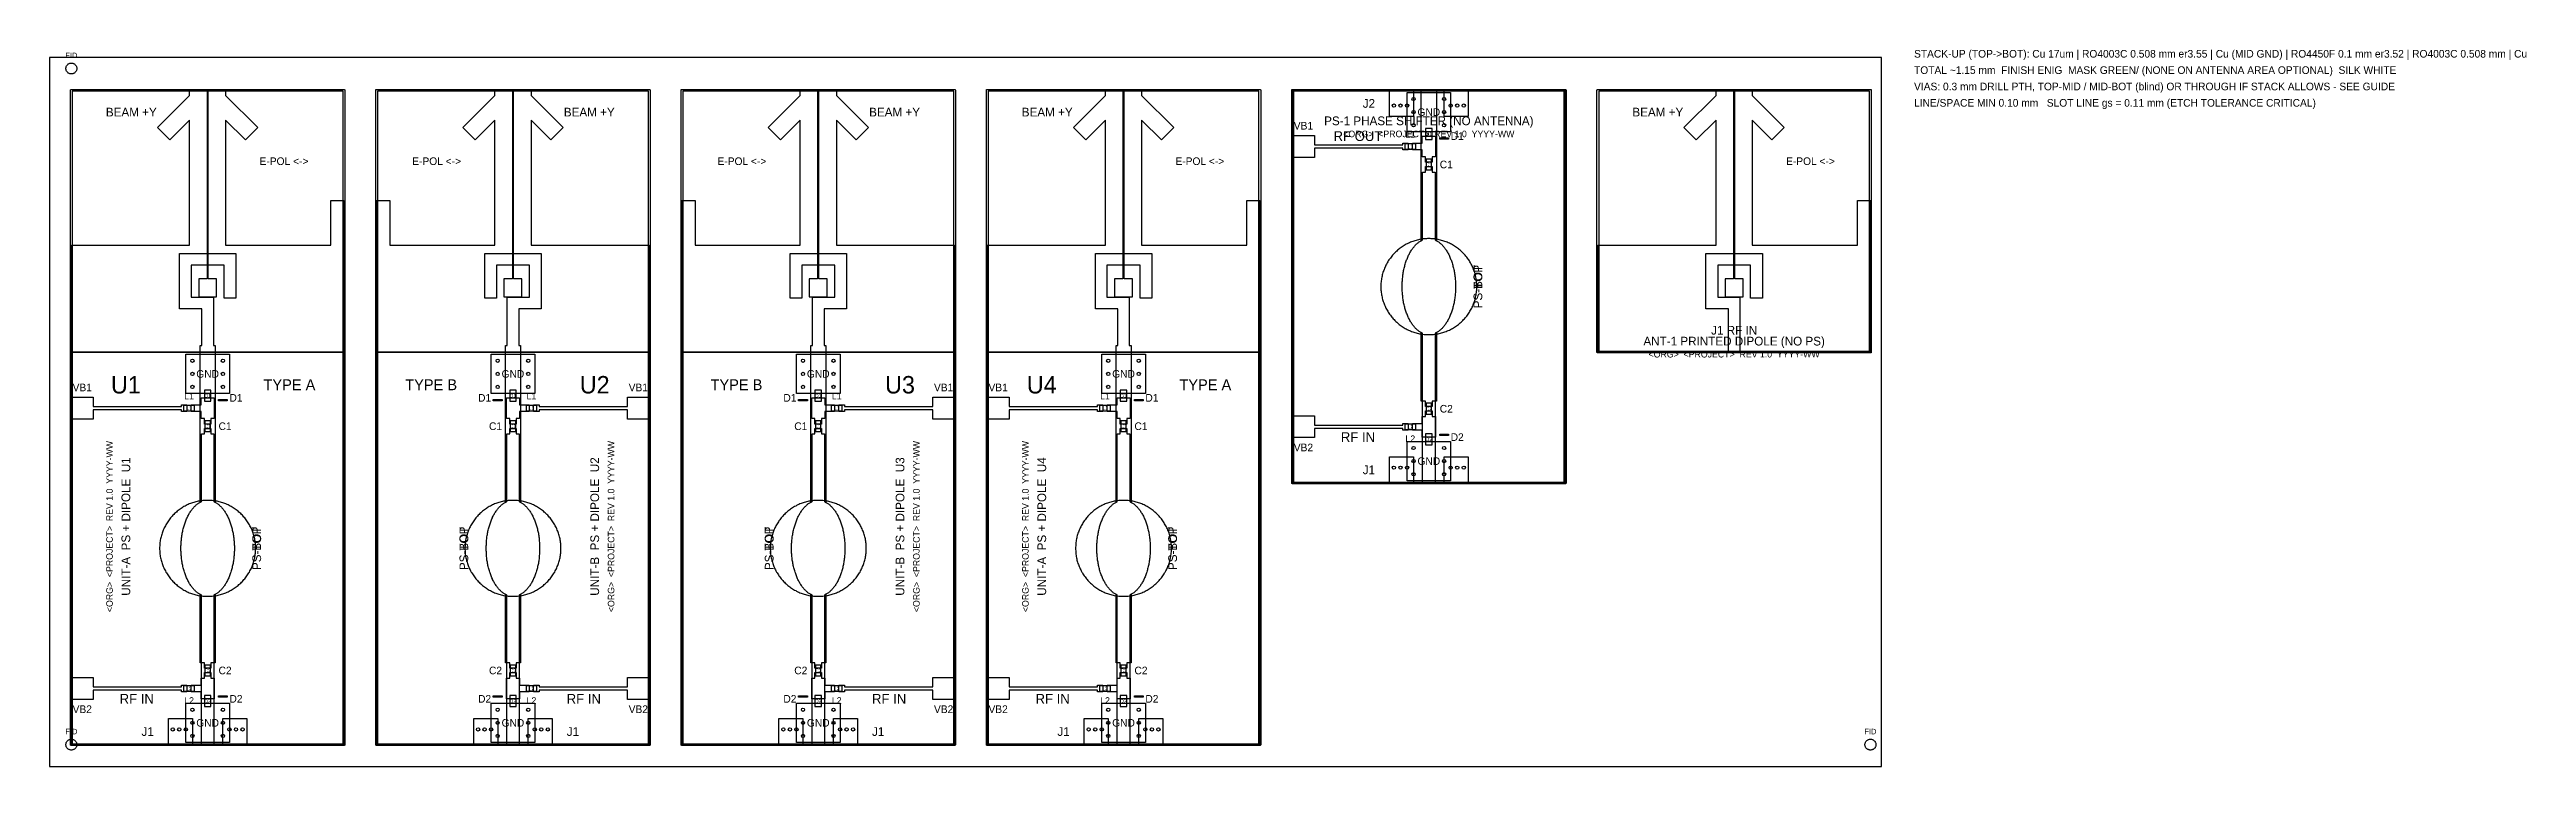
# Model space of a CAD drawing. Header units: millimetres. Extents: x -2 to 225, y -2 to 64.
import ezdxf
from ezdxf.enums import TextEntityAlignment as Align

# ---------------------------------------------------------------- set-up
doc = ezdxf.new("R2010")
doc.units = ezdxf.units.MM
for name, color, linetype in [('ASSY_BOT', 4, 'Continuous'), ('ASSY_TOP', 4, 'Continuous'), ('BOT', 5, 'Continuous'), ('FAB', 9, 'Continuous'), ('MID', 3, 'Continuous'), ('MID_CUTOUT', 3, 'Continuous'), ('OUTLINE', 7, 'Continuous'), ('PORT', 2, 'Continuous'), ('SILK_BOT', 8, 'Continuous'), ('SILK_TOP', 7, 'Continuous'), ('TOP', 1, 'Continuous'), ('VIA', 6, 'Continuous')]:
    doc.layers.add(name, color=color, linetype=linetype)

msp = doc.modelspace()

# ---------------------------------------------------------------- texts
at = {"layer": 'ASSY_BOT'}
for s, p in [('C2', (124.5, 30.8)), ('L2', (122.8, 29.15)), ('D2', (124.5, 28)), ('C2', (12.5, 6.8)), ('C2', (40.5, 6.8)), ('C2', (68.5, 6.8)), ('C2', (96.5, 6.8)), ('L2', (10.8, 5.15)), ('L2', (42.2, 5.15)), ('L2', (70.2, 5.15)), ('L2', (94.8, 5.15)), ('D2', (12.5, 4)), ('D2', (40.5, 4)), ('D2', (68.5, 4)), ('D2', (96.5, 4))]:
    msp.add_text(s, height=0.35, dxfattribs=at).set_placement(p, align=Align.MIDDLE_CENTER)
at = {"layer": 'ASSY_TOP'}
for s, p in [('L1', (122.8, 54.85)), ('D1', (124.5, 56)), ('C1', (124.5, 53.2)), ('D1', (12.5, 32)), ('D1', (40.5, 32)), ('D1', (68.5, 32)), ('D1', (96.5, 32)), ('L1', (10.8, 30.85)), ('L1', (42.2, 30.85)), ('L1', (70.2, 30.85)), ('L1', (94.8, 30.85)), ('C1', (12.5, 29.2)), ('C1', (40.5, 29.2)), ('C1', (68.5, 29.2)), ('C1', (96.5, 29.2))]:
    msp.add_text(s, height=0.35, dxfattribs=at).set_placement(p, align=Align.MIDDLE_CENTER)
at = {"layer": 'FAB'}
for s, p in [('STACK-UP (TOP->BOT): Cu 17um | RO4003C 0.508 mm er3.55 | Cu (MID GND) | RO4450F 0.1 mm er3.52 | RO4003C 0.508 mm | Cu', (169, 63)), ('TOTAL ~1.15 mm  FINISH ENIG  MASK GREEN/ (NONE ON ANTENNA AREA OPTIONAL)  SILK WHITE', (169, 61.5)), ('VIAS: 0.3 mm DRILL PTH, TOP-MID / MID-BOT (blind) OR THROUGH IF STACK ALLOWS - SEE GUIDE', (169, 60)), ('LINE/SPACE MIN 0.10 mm   SLOT LINE gs = 0.11 mm (ETCH TOLERANCE CRITICAL)', (169, 58.5))]:
    msp.add_text(s, height=0.7, dxfattribs=at).set_placement(p)
at = {"layer": 'SILK_BOT'}
for s, height, p in [('J2', 0.8, (119, 58.8)), ('RF OUT', 0.9, (118, 55.8)), ('J1 RF IN', 0.8, (152.5, 38)), ('C2', 0.7, (126.1, 30.8)), ('VB2', 0.7, (113, 27.25)), ('L2', 0.6, (122.8, 28.05)), ('D2', 0.7, (127.1, 28.2)), ('GND', 0.7, (124.5, 26)), ('C2', 0.7, (14.1, 6.8)), ('C2', 0.7, (38.9, 6.8)), ('C2', 0.7, (66.9, 6.8)), ('C2', 0.7, (98.1, 6.8)), ('D2', 0.7, (15.1, 4.2)), ('D2', 0.7, (37.9, 4.2)), ('D2', 0.7, (65.9, 4.2)), ('D2', 0.7, (99.1, 4.2)), ('VB2', 0.7, (1, 3.25)), ('L2', 0.6, (10.8, 4.05)), ('GND', 0.7, (12.5, 2)), ('GND', 0.7, (40.5, 2)), ('L2', 0.6, (42.2, 4.05)), ('VB2', 0.7, (52, 3.25)), ('GND', 0.7, (68.5, 2)), ('L2', 0.6, (70.2, 4.05)), ('VB2', 0.7, (80, 3.25)), ('VB2', 0.7, (85, 3.25)), ('L2', 0.6, (94.8, 4.05)), ('GND', 0.7, (96.5, 2))]:
    msp.add_text(s, height=height, dxfattribs=at).set_placement(p, align=Align.MIDDLE_CENTER)
for s, height, p in [('PS-BOT', 0.8, (129, 42)), ('<ORG>  <PROJECT>  REV 1.0  YYYY-WW', 0.6, (3.5, 20)), ('<ORG>  <PROJECT>  REV 1.0  YYYY-WW', 0.6, (49.5, 20)), ('<ORG>  <PROJECT>  REV 1.0  YYYY-WW', 0.6, (77.5, 20)), ('<ORG>  <PROJECT>  REV 1.0  YYYY-WW', 0.6, (87.5, 20)), ('UNIT-A  PS + DIPOLE  U1', 0.8, (5, 20)), ('UNIT-B  PS + DIPOLE  U2', 0.8, (48, 20)), ('UNIT-B  PS + DIPOLE  U3', 0.8, (76, 20)), ('UNIT-A  PS + DIPOLE  U4', 0.8, (89, 20)), ('PS-BOT', 0.8, (17, 18)), ('PS-BOT', 0.8, (36, 18)), ('PS-BOT', 0.8, (64, 18)), ('PS-BOT', 0.8, (101, 18))]:
    msp.add_text(s, height=height, rotation=90, dxfattribs=at).set_placement(p, align=Align.MIDDLE_CENTER)
at = {"layer": 'SILK_TOP'}
for s, height, p in [('FID', 0.5, (0, 63.2)), ('BEAM +Y', 0.8, (5.5, 58)), ('BEAM +Y', 0.8, (47.5, 58)), ('BEAM +Y', 0.8, (75.5, 58)), ('BEAM +Y', 0.8, (89.5, 58)), ('VB1', 0.7, (113, 56.75)), ('PS-1 PHASE SHIFTER (NO ANTENNA)', 0.8, (124.5, 57.2)), ('GND', 0.7, (124.5, 58)), ('BEAM +Y', 0.8, (145.5, 58)), ('<ORG>  <PROJECT>  REV 1.0  YYYY-WW', 0.6, (124.5, 56)), ('L1', 0.6, (122.8, 55.95)), ('D1', 0.7, (127.1, 55.8)), ('E-POL <->', 0.7, (19.5, 53.5)), ('E-POL <->', 0.7, (33.5, 53.5)), ('E-POL <->', 0.7, (61.5, 53.5)), ('E-POL <->', 0.7, (103.5, 53.5)), ('C1', 0.7, (126.1, 53.2)), ('E-POL <->', 0.7, (159.5, 53.5)), ('ANT-1 PRINTED DIPOLE (NO PS)', 0.8, (152.5, 37)), ('GND', 0.7, (12.5, 34)), ('GND', 0.7, (40.5, 34)), ('GND', 0.7, (68.5, 34)), ('GND', 0.7, (96.5, 34)), ('<ORG>  <PROJECT>  REV 1.0  YYYY-WW', 0.6, (152.5, 35.8)), ('VB1', 0.7, (1, 32.75)), ('U1', 1.6, (5, 33)), ('L1', 0.6, (10.8, 31.95)), ('D1', 0.7, (15.1, 31.8)), ('TYPE A', 1, (20, 33)), ('TYPE B', 1, (33, 33)), ('D1', 0.7, (37.9, 31.8)), ('L1', 0.6, (42.2, 31.95)), ('U2', 1.6, (48, 33)), ('VB1', 0.7, (52, 32.75)), ('TYPE B', 1, (61, 33)), ('D1', 0.7, (65.9, 31.8)), ('L1', 0.6, (70.2, 31.95)), ('U3', 1.6, (76, 33)), ('VB1', 0.7, (80, 32.75)), ('VB1', 0.7, (85, 32.75)), ('U4', 1.6, (89, 33)), ('L1', 0.6, (94.8, 31.95)), ('D1', 0.7, (99.1, 31.8)), ('TYPE A', 1, (104, 33)), ('C1', 0.7, (14.1, 29.2)), ('C1', 0.7, (38.9, 29.2)), ('C1', 0.7, (66.9, 29.2)), ('C1', 0.7, (98.1, 29.2)), ('RF IN', 0.9, (118, 28.2)), ('J1', 0.8, (119, 25.2)), ('RF IN', 0.9, (6, 4.2)), ('RF IN', 0.9, (47, 4.2)), ('RF IN', 0.9, (75, 4.2)), ('RF IN', 0.9, (90, 4.2)), ('FID', 0.5, (0, 1.2)), ('J1', 0.8, (7, 1.2)), ('J1', 0.8, (46, 1.2)), ('J1', 0.8, (74, 1.2)), ('J1', 0.8, (91, 1.2)), ('FID', 0.5, (165, 1.2))]:
    msp.add_text(s, height=height, dxfattribs=at).set_placement(p, align=Align.MIDDLE_CENTER)
for p in [(129, 42), (17, 18), (36, 18), (64, 18), (101, 18)]:
    msp.add_text('PS-TOP', height=0.8, rotation=90, dxfattribs=at).set_placement(p, align=Align.MIDDLE_CENTER)

# ---------------------------------------------------------------- linework, layer by layer
at = {"layer": 'ASSY_BOT'}
for points in [[(124.25, 30.3), (124.75, 30.3), (124.75, 31.3), (124.25, 31.3)], [(122.3, 28.9), (123.3, 28.9), (123.3, 29.4), (122.3, 29.4)], [(124.2, 27.5), (124.8, 27.5), (124.8, 28.5), (124.2, 28.5)], [(12.25, 6.3), (12.75, 6.3), (12.75, 7.3), (12.25, 7.3)], [(40.25, 6.3), (40.75, 6.3), (40.75, 7.3), (40.25, 7.3)], [(68.25, 6.3), (68.75, 6.3), (68.75, 7.3), (68.25, 7.3)], [(96.25, 6.3), (96.75, 6.3), (96.75, 7.3), (96.25, 7.3)], [(10.3, 4.9), (11.3, 4.9), (11.3, 5.4), (10.3, 5.4)], [(41.7, 4.9), (42.7, 4.9), (42.7, 5.4), (41.7, 5.4)], [(69.7, 4.9), (70.7, 4.9), (70.7, 5.4), (69.7, 5.4)], [(94.3, 4.9), (95.3, 4.9), (95.3, 5.4), (94.3, 5.4)], [(12.2, 3.5), (12.8, 3.5), (12.8, 4.5), (12.2, 4.5)], [(40.2, 3.5), (40.8, 3.5), (40.8, 4.5), (40.2, 4.5)], [(68.2, 3.5), (68.8, 3.5), (68.8, 4.5), (68.2, 4.5)], [(96.2, 3.5), (96.8, 3.5), (96.8, 4.5), (96.2, 4.5)]]:
    msp.add_lwpolyline(points, close=True, dxfattribs=at)
at = {"layer": 'ASSY_TOP'}
for points in [[(122.3, 54.6), (123.3, 54.6), (123.3, 55.1), (122.3, 55.1)], [(124.2, 55.5), (124.8, 55.5), (124.8, 56.5), (124.2, 56.5)], [(124.25, 52.7), (124.75, 52.7), (124.75, 53.7), (124.25, 53.7)], [(12.2, 31.5), (12.8, 31.5), (12.8, 32.5), (12.2, 32.5)], [(40.2, 31.5), (40.8, 31.5), (40.8, 32.5), (40.2, 32.5)], [(68.2, 31.5), (68.8, 31.5), (68.8, 32.5), (68.2, 32.5)], [(96.2, 31.5), (96.8, 31.5), (96.8, 32.5), (96.2, 32.5)], [(10.3, 30.6), (11.3, 30.6), (11.3, 31.1), (10.3, 31.1)], [(12.25, 28.7), (12.75, 28.7), (12.75, 29.7), (12.25, 29.7)], [(40.25, 28.7), (40.75, 28.7), (40.75, 29.7), (40.25, 29.7)], [(41.7, 30.6), (42.7, 30.6), (42.7, 31.1), (41.7, 31.1)], [(68.25, 28.7), (68.75, 28.7), (68.75, 29.7), (68.25, 29.7)], [(69.7, 30.6), (70.7, 30.6), (70.7, 31.1), (69.7, 31.1)], [(94.3, 30.6), (95.3, 30.6), (95.3, 31.1), (94.3, 31.1)], [(96.25, 28.7), (96.75, 28.7), (96.75, 29.7), (96.25, 29.7)]]:
    msp.add_lwpolyline(points, close=True, dxfattribs=at)
at = {"layer": 'BOT'}
for points in [[(123.1, 60), (123.1, 57.6), (120.9, 57.6), (120.9, 60)], [(123.79, 37.79), (123.73, 37.82), (123.67, 37.86), (123.62, 37.89), (123.56, 37.93), (123.51, 37.98), (123.45, 38.02), (123.4, 38.07), (123.35, 38.12), (123.29, 38.17), (123.24, 38.23), (123.19, 38.28), (123.14, 38.34), (123.09, 38.4), (123.04, 38.47), (122.99, 38.53), (122.95, 38.6), (122.9, 38.67), (122.85, 38.74), (122.81, 38.81), (122.77, 38.89), (122.73, 38.97), (122.68, 39.05), (122.64, 39.13), (122.61, 39.21), (122.57, 39.29), (122.53, 39.38), (122.5, 39.47), (122.46, 39.56), (122.43, 39.65), (122.4, 39.74), (122.37, 39.83), (122.34, 39.93), (122.31, 40.02), (122.29, 40.12), (122.26, 40.22), (122.24, 40.32), (122.21, 40.42), (122.19, 40.52), (122.17, 40.62), (122.16, 40.72), (122.14, 40.83), (122.12, 40.93), (122.11, 41.04), (122.1, 41.14), (122.09, 41.25), (122.08, 41.35), (122.07, 41.46), (122.06, 41.57), (122.06, 41.68), (122.05, 41.78), (122.05, 41.89), (122.05, 42), (122.05, 42.11), (122.05, 42.22), (122.06, 42.32), (122.06, 42.43), (122.07, 42.54), (122.08, 42.65), (122.09, 42.75), (122.1, 42.86), (122.11, 42.96), (122.12, 43.07), (122.14, 43.17), (122.16, 43.28), (122.17, 43.38), (122.19, 43.48), (122.21, 43.58), (122.24, 43.68), (122.26, 43.78), (122.29, 43.88), (122.31, 43.98), (122.34, 44.07), (122.37, 44.17), (122.4, 44.26), (122.43, 44.35), (122.46, 44.44), (122.5, 44.53), (122.53, 44.62), (122.57, 44.71), (122.61, 44.79), (122.64, 44.87), (122.68, 44.95), (122.73, 45.03), (122.77, 45.11), (122.81, 45.19), (122.85, 45.26), (122.9, 45.33), (122.95, 45.4), (122.99, 45.47), (123.04, 45.53), (123.09, 45.6), (123.14, 45.66), (123.19, 45.72), (123.24, 45.77), (123.29, 45.83), (123.35, 45.88), (123.4, 45.93), (123.45, 45.98), (123.51, 46.02), (123.56, 46.07), (123.62, 46.11), (123.67, 46.14), (123.73, 46.18), (123.79, 46.21), (123.81, 46.22), (123.81, 60), (125.19, 60), (125.19, 46.22), (125.21, 46.21), (125.27, 46.18), (125.33, 46.14), (125.38, 46.11), (125.44, 46.07), (125.49, 46.02), (125.55, 45.98), (125.6, 45.93), (125.65, 45.88), (125.71, 45.83), (125.76, 45.77), (125.81, 45.72), (125.86, 45.66), (125.91, 45.6), (125.96, 45.53), (126.01, 45.47), (126.05, 45.4), (126.1, 45.33), (126.15, 45.26), (126.19, 45.19), (126.23, 45.11), (126.27, 45.03), (126.32, 44.95), (126.36, 44.87), (126.39, 44.79), (126.43, 44.71), (126.47, 44.62), (126.5, 44.53), (126.54, 44.44), (126.57, 44.35), (126.6, 44.26), (126.63, 44.17), (126.66, 44.07), (126.69, 43.98), (126.71, 43.88), (126.74, 43.78), (126.76, 43.68), (126.79, 43.58), (126.81, 43.48), (126.83, 43.38), (126.84, 43.28), (126.86, 43.17), (126.88, 43.07), (126.89, 42.96), (126.9, 42.86), (126.91, 42.75), (126.92, 42.65), (126.93, 42.54), (126.94, 42.43), (126.94, 42.32), (126.95, 42.22), (126.95, 42.11), (126.95, 42), (126.95, 41.89), (126.95, 41.78), (126.94, 41.68), (126.94, 41.57), (126.93, 41.46), (126.92, 41.35), (126.91, 41.25), (126.9, 41.14), (126.89, 41.04), (126.88, 40.93), (126.86, 40.83), (126.84, 40.72), (126.83, 40.62), (126.81, 40.52), (126.79, 40.42), (126.76, 40.32), (126.74, 40.22), (126.71, 40.12), (126.69, 40.02), (126.66, 39.93), (126.63, 39.83), (126.6, 39.74), (126.57, 39.65), (126.54, 39.56), (126.5, 39.47), (126.47, 39.38), (126.43, 39.29), (126.39, 39.21), (126.36, 39.13), (126.32, 39.05), (126.27, 38.97), (126.23, 38.89), (126.19, 38.81), (126.15, 38.74), (126.1, 38.67), (126.05, 38.6), (126.01, 38.53), (125.96, 38.47), (125.91, 38.4), (125.86, 38.34), (125.81, 38.28), (125.76, 38.23), (125.71, 38.17), (125.65, 38.12), (125.6, 38.07), (125.55, 38.02), (125.49, 37.98), (125.44, 37.93), (125.38, 37.89), (125.33, 37.86), (125.27, 37.82), (125.21, 37.79), (125.19, 37.78), (125.19, 31.5), (124.8, 31.5), (124.8, 31), (124.2, 31), (124.2, 31.5), (123.81, 31.5), (123.81, 37.78)], [(128.1, 60), (128.1, 57.6), (125.9, 57.6), (125.9, 60)], [(11.73, 13.82), (11.67, 13.86), (11.62, 13.89), (11.56, 13.93), (11.51, 13.98), (11.45, 14.02), (11.4, 14.07), (11.35, 14.12), (11.29, 14.17), (11.24, 14.23), (11.19, 14.28), (11.14, 14.34), (11.09, 14.4), (11.04, 14.47), (10.99, 14.53), (10.95, 14.6), (10.9, 14.67), (10.85, 14.74), (10.81, 14.81), (10.77, 14.89), (10.73, 14.97), (10.68, 15.05), (10.64, 15.13), (10.61, 15.21), (10.57, 15.29), (10.53, 15.38), (10.5, 15.47), (10.46, 15.56), (10.43, 15.65), (10.4, 15.74), (10.37, 15.83), (10.34, 15.93), (10.31, 16.02), (10.29, 16.12), (10.26, 16.22), (10.24, 16.32), (10.21, 16.42), (10.19, 16.52), (10.17, 16.62), (10.16, 16.72), (10.14, 16.83), (10.12, 16.93), (10.11, 17.04), (10.1, 17.14), (10.09, 17.25), (10.08, 17.35), (10.07, 17.46), (10.06, 17.57), (10.06, 17.68), (10.05, 17.78), (10.05, 17.89), (10.05, 18), (10.05, 18.11), (10.05, 18.22), (10.06, 18.32), (10.06, 18.43), (10.07, 18.54), (10.08, 18.65), (10.09, 18.75), (10.1, 18.86), (10.11, 18.96), (10.12, 19.07), (10.14, 19.17), (10.16, 19.28), (10.17, 19.38), (10.19, 19.48), (10.21, 19.58), (10.24, 19.68), (10.26, 19.78), (10.29, 19.88), (10.31, 19.98), (10.34, 20.07), (10.37, 20.17), (10.4, 20.26), (10.43, 20.35), (10.46, 20.44), (10.5, 20.53), (10.53, 20.62), (10.57, 20.71), (10.61, 20.79), (10.64, 20.87), (10.68, 20.95), (10.73, 21.03), (10.77, 21.11), (10.81, 21.19), (10.85, 21.26), (10.9, 21.33), (10.95, 21.4), (10.99, 21.47), (11.04, 21.53), (11.09, 21.6), (11.14, 21.66), (11.19, 21.72), (11.24, 21.77), (11.29, 21.83), (11.35, 21.88), (11.4, 21.93), (11.45, 21.98), (11.51, 22.02), (11.56, 22.07), (11.62, 22.11), (11.67, 22.14), (11.73, 22.18), (11.79, 22.21), (11.81, 22.22), (11.81, 35.99), (11.81, 36), (11.81, 36.6), (11.96, 36.6), (11.96, 39.97), (9.91, 39.97), (9.91, 40.5), (9.91, 41.03), (9.91, 43.97), (9.91, 44.5), (9.91, 45.03), (15.09, 45.03), (15.09, 44.5), (15.09, 43.97), (15.09, 40.93), (14.02, 40.93), (14.02, 43.97), (10.98, 43.97), (10.98, 41.03), (11.96, 41.03), (13.04, 41.03), (13.04, 39.97), (13.04, 36.6), (13.19, 36.6), (13.19, 36), (13.19, 35.99), (13.19, 22.22), (13.21, 22.21), (13.27, 22.18), (13.33, 22.14), (13.38, 22.11), (13.44, 22.07), (13.49, 22.02), (13.55, 21.98), (13.6, 21.93), (13.65, 21.88), (13.71, 21.83), (13.76, 21.77), (13.81, 21.72), (13.86, 21.66), (13.91, 21.6), (13.96, 21.53), (14.01, 21.47), (14.05, 21.4), (14.1, 21.33), (14.15, 21.26), (14.19, 21.19), (14.23, 21.11), (14.27, 21.03), (14.32, 20.95), (14.36, 20.87), (14.39, 20.79), (14.43, 20.71), (14.47, 20.62), (14.5, 20.53), (14.54, 20.44), (14.57, 20.35), (14.6, 20.26), (14.63, 20.17), (14.66, 20.07), (14.69, 19.98), (14.71, 19.88), (14.74, 19.78), (14.76, 19.68), (14.79, 19.58), (14.81, 19.48), (14.83, 19.38), (14.84, 19.28), (14.86, 19.17), (14.88, 19.07), (14.89, 18.96), (14.9, 18.86), (14.91, 18.75), (14.92, 18.65), (14.93, 18.54), (14.94, 18.43), (14.94, 18.32), (14.95, 18.22), (14.95, 18.11), (14.95, 18), (14.95, 17.89), (14.95, 17.78), (14.94, 17.68), (14.94, 17.57), (14.93, 17.46), (14.92, 17.35), (14.91, 17.25), (14.9, 17.14), (14.89, 17.04), (14.88, 16.93), (14.86, 16.83), (14.84, 16.72), (14.83, 16.62), (14.81, 16.52), (14.79, 16.42), (14.76, 16.32), (14.74, 16.22), (14.71, 16.12), (14.69, 16.02), (14.66, 15.93), (14.63, 15.83), (14.6, 15.74), (14.57, 15.65), (14.54, 15.56), (14.5, 15.47), (14.47, 15.38), (14.43, 15.29), (14.39, 15.21), (14.36, 15.13), (14.32, 15.05), (14.27, 14.97), (14.23, 14.89), (14.19, 14.81), (14.15, 14.74), (14.1, 14.67), (14.05, 14.6), (14.01, 14.53), (13.96, 14.47), (13.91, 14.4), (13.86, 14.34), (13.81, 14.28), (13.76, 14.23), (13.71, 14.17), (13.65, 14.12), (13.6, 14.07), (13.55, 14.02), (13.49, 13.98), (13.44, 13.93), (13.38, 13.89), (13.33, 13.86), (13.27, 13.82), (13.21, 13.79), (13.19, 13.78), (13.19, 7.5), (12.8, 7.5), (12.8, 7), (12.2, 7), (12.2, 7.5), (11.81, 7.5), (11.81, 13.78), (11.79, 13.79)], [(39.81, 7.5), (39.81, 13.78), (39.79, 13.79), (39.73, 13.82), (39.67, 13.86), (39.62, 13.89), (39.56, 13.93), (39.51, 13.98), (39.45, 14.02), (39.4, 14.07), (39.35, 14.12), (39.29, 14.17), (39.24, 14.23), (39.19, 14.28), (39.14, 14.34), (39.09, 14.4), (39.04, 14.47), (38.99, 14.53), (38.95, 14.6), (38.9, 14.67), (38.85, 14.74), (38.81, 14.81), (38.77, 14.89), (38.73, 14.97), (38.68, 15.05), (38.64, 15.13), (38.61, 15.21), (38.57, 15.29), (38.53, 15.38), (38.5, 15.47), (38.46, 15.56), (38.43, 15.65), (38.4, 15.74), (38.37, 15.83), (38.34, 15.93), (38.31, 16.02), (38.29, 16.12), (38.26, 16.22), (38.24, 16.32), (38.21, 16.42), (38.19, 16.52), (38.17, 16.62), (38.16, 16.72), (38.14, 16.83), (38.12, 16.93), (38.11, 17.04), (38.1, 17.14), (38.09, 17.25), (38.08, 17.35), (38.07, 17.46), (38.06, 17.57), (38.06, 17.68), (38.05, 17.78), (38.05, 17.89), (38.05, 18), (38.05, 18.11), (38.05, 18.22), (38.06, 18.32), (38.06, 18.43), (38.07, 18.54), (38.08, 18.65), (38.09, 18.75), (38.1, 18.86), (38.11, 18.96), (38.12, 19.07), (38.14, 19.17), (38.16, 19.28), (38.17, 19.38), (38.19, 19.48), (38.21, 19.58), (38.24, 19.68), (38.26, 19.78), (38.29, 19.88), (38.31, 19.98), (38.34, 20.07), (38.37, 20.17), (38.4, 20.26), (38.43, 20.35), (38.46, 20.44), (38.5, 20.53), (38.53, 20.62), (38.57, 20.71), (38.61, 20.79), (38.64, 20.87), (38.68, 20.95), (38.73, 21.03), (38.77, 21.11), (38.81, 21.19), (38.85, 21.26), (38.9, 21.33), (38.95, 21.4), (38.99, 21.47), (39.04, 21.53), (39.09, 21.6), (39.14, 21.66), (39.19, 21.72), (39.24, 21.77), (39.29, 21.83), (39.35, 21.88), (39.4, 21.93), (39.45, 21.98), (39.51, 22.02), (39.56, 22.07), (39.62, 22.11), (39.67, 22.14), (39.73, 22.18), (39.79, 22.21), (39.81, 22.22), (39.81, 35.99), (39.81, 36), (39.81, 36.6), (39.97, 36.6), (39.97, 39.97), (39.97, 41.03), (41.03, 41.03), (42.02, 41.03), (42.02, 43.97), (38.98, 43.97), (38.98, 40.93), (37.91, 40.93), (37.91, 43.97), (37.91, 44.5), (37.91, 45.03), (43.09, 45.03), (43.09, 44.5), (43.09, 43.97), (43.09, 41.03), (43.09, 40.5), (43.09, 39.97), (41.03, 39.97), (41.03, 36.6), (41.19, 36.6), (41.19, 36), (41.19, 35.99), (41.19, 22.22), (41.21, 22.21), (41.27, 22.18), (41.33, 22.14), (41.38, 22.11), (41.44, 22.07), (41.49, 22.02), (41.55, 21.98), (41.6, 21.93), (41.65, 21.88), (41.71, 21.83), (41.76, 21.77), (41.81, 21.72), (41.86, 21.66), (41.91, 21.6), (41.96, 21.53), (42.01, 21.47), (42.05, 21.4), (42.1, 21.33), (42.15, 21.26), (42.19, 21.19), (42.23, 21.11), (42.27, 21.03), (42.32, 20.95), (42.36, 20.87), (42.39, 20.79), (42.43, 20.71), (42.47, 20.62), (42.5, 20.53), (42.54, 20.44), (42.57, 20.35), (42.6, 20.26), (42.63, 20.17), (42.66, 20.07), (42.69, 19.98), (42.71, 19.88), (42.74, 19.78), (42.76, 19.68), (42.79, 19.58), (42.81, 19.48), (42.83, 19.38), (42.84, 19.28), (42.86, 19.17), (42.88, 19.07), (42.89, 18.96), (42.9, 18.86), (42.91, 18.75), (42.92, 18.65), (42.93, 18.54), (42.94, 18.43), (42.94, 18.32), (42.95, 18.22), (42.95, 18.11), (42.95, 18), (42.95, 17.89), (42.95, 17.78), (42.94, 17.68), (42.94, 17.57), (42.93, 17.46), (42.92, 17.35), (42.91, 17.25), (42.9, 17.14), (42.89, 17.04), (42.88, 16.93), (42.86, 16.83), (42.84, 16.72), (42.83, 16.62), (42.81, 16.52), (42.79, 16.42), (42.76, 16.32), (42.74, 16.22), (42.71, 16.12), (42.69, 16.02), (42.66, 15.93), (42.63, 15.83), (42.6, 15.74), (42.57, 15.65), (42.54, 15.56), (42.5, 15.47), (42.47, 15.38), (42.43, 15.29), (42.39, 15.21), (42.36, 15.13), (42.32, 15.05), (42.27, 14.97), (42.23, 14.89), (42.19, 14.81), (42.15, 14.74), (42.1, 14.67), (42.05, 14.6), (42.01, 14.53), (41.96, 14.47), (41.91, 14.4), (41.86, 14.34), (41.81, 14.28), (41.76, 14.23), (41.71, 14.17), (41.65, 14.12), (41.6, 14.07), (41.55, 14.02), (41.49, 13.98), (41.44, 13.93), (41.38, 13.89), (41.33, 13.86), (41.27, 13.82), (41.21, 13.79), (41.19, 13.78), (41.19, 7.5), (40.8, 7.5), (40.8, 7), (40.2, 7), (40.2, 7.5)], [(68.8, 7), (68.2, 7), (68.2, 7.5), (67.81, 7.5), (67.81, 13.78), (67.79, 13.79), (67.73, 13.82), (67.67, 13.86), (67.62, 13.89), (67.56, 13.93), (67.51, 13.98), (67.45, 14.02), (67.4, 14.07), (67.35, 14.12), (67.29, 14.17), (67.24, 14.23), (67.19, 14.28), (67.14, 14.34), (67.09, 14.4), (67.04, 14.47), (66.99, 14.53), (66.95, 14.6), (66.9, 14.67), (66.85, 14.74), (66.81, 14.81), (66.77, 14.89), (66.73, 14.97), (66.68, 15.05), (66.64, 15.13), (66.61, 15.21), (66.57, 15.29), (66.53, 15.38), (66.5, 15.47), (66.46, 15.56), (66.43, 15.65), (66.4, 15.74), (66.37, 15.83), (66.34, 15.93), (66.31, 16.02), (66.29, 16.12), (66.26, 16.22), (66.24, 16.32), (66.21, 16.42), (66.19, 16.52), (66.17, 16.62), (66.16, 16.72), (66.14, 16.83), (66.12, 16.93), (66.11, 17.04), (66.1, 17.14), (66.09, 17.25), (66.08, 17.35), (66.07, 17.46), (66.06, 17.57), (66.06, 17.68), (66.05, 17.78), (66.05, 17.89), (66.05, 18), (66.05, 18.11), (66.05, 18.22), (66.06, 18.32), (66.06, 18.43), (66.07, 18.54), (66.08, 18.65), (66.09, 18.75), (66.1, 18.86), (66.11, 18.96), (66.12, 19.07), (66.14, 19.17), (66.16, 19.28), (66.17, 19.38), (66.19, 19.48), (66.21, 19.58), (66.24, 19.68), (66.26, 19.78), (66.29, 19.88), (66.31, 19.98), (66.34, 20.07), (66.37, 20.17), (66.4, 20.26), (66.43, 20.35), (66.46, 20.44), (66.5, 20.53), (66.53, 20.62), (66.57, 20.71), (66.61, 20.79), (66.64, 20.87), (66.68, 20.95), (66.73, 21.03), (66.77, 21.11), (66.81, 21.19), (66.85, 21.26), (66.9, 21.33), (66.95, 21.4), (66.99, 21.47), (67.04, 21.53), (67.09, 21.6), (67.14, 21.66), (67.19, 21.72), (67.24, 21.77), (67.29, 21.83), (67.35, 21.88), (67.4, 21.93), (67.45, 21.98), (67.51, 22.02), (67.56, 22.07), (67.62, 22.11), (67.67, 22.14), (67.73, 22.18), (67.79, 22.21), (67.81, 22.22), (67.81, 35.99), (67.81, 36), (67.81, 36.6), (67.97, 36.6), (67.97, 39.97), (67.97, 41.03), (69.03, 41.03), (70.02, 41.03), (70.02, 43.97), (66.98, 43.97), (66.98, 40.93), (65.92, 40.93), (65.92, 43.97), (65.92, 44.5), (65.92, 45.03), (71.08, 45.03), (71.08, 44.5), (71.08, 43.97), (71.08, 41.03), (71.08, 40.5), (71.08, 39.97), (69.03, 39.97), (69.03, 36.6), (69.19, 36.6), (69.19, 36), (69.19, 35.99), (69.19, 22.22), (69.21, 22.21), (69.27, 22.18), (69.33, 22.14), (69.38, 22.11), (69.44, 22.07), (69.49, 22.02), (69.55, 21.98), (69.6, 21.93), (69.65, 21.88), (69.71, 21.83), (69.76, 21.77), (69.81, 21.72), (69.86, 21.66), (69.91, 21.6), (69.96, 21.53), (70.01, 21.47), (70.05, 21.4), (70.1, 21.33), (70.15, 21.26), (70.19, 21.19), (70.23, 21.11), (70.27, 21.03), (70.32, 20.95), (70.36, 20.87), (70.39, 20.79), (70.43, 20.71), (70.47, 20.62), (70.5, 20.53), (70.54, 20.44), (70.57, 20.35), (70.6, 20.26), (70.63, 20.17), (70.66, 20.07), (70.69, 19.98), (70.71, 19.88), (70.74, 19.78), (70.76, 19.68), (70.79, 19.58), (70.81, 19.48), (70.83, 19.38), (70.84, 19.28), (70.86, 19.17), (70.88, 19.07), (70.89, 18.96), (70.9, 18.86), (70.91, 18.75), (70.92, 18.65), (70.93, 18.54), (70.94, 18.43), (70.94, 18.32), (70.95, 18.22), (70.95, 18.11), (70.95, 18), (70.95, 17.89), (70.95, 17.78), (70.94, 17.68), (70.94, 17.57), (70.93, 17.46), (70.92, 17.35), (70.91, 17.25), (70.9, 17.14), (70.89, 17.04), (70.88, 16.93), (70.86, 16.83), (70.84, 16.72), (70.83, 16.62), (70.81, 16.52), (70.79, 16.42), (70.76, 16.32), (70.74, 16.22), (70.71, 16.12), (70.69, 16.02), (70.66, 15.93), (70.63, 15.83), (70.6, 15.74), (70.57, 15.65), (70.54, 15.56), (70.5, 15.47), (70.47, 15.38), (70.43, 15.29), (70.39, 15.21), (70.36, 15.13), (70.32, 15.05), (70.27, 14.97), (70.23, 14.89), (70.19, 14.81), (70.15, 14.74), (70.1, 14.67), (70.05, 14.6), (70.01, 14.53), (69.96, 14.47), (69.91, 14.4), (69.86, 14.34), (69.81, 14.28), (69.76, 14.23), (69.71, 14.17), (69.65, 14.12), (69.6, 14.07), (69.55, 14.02), (69.49, 13.98), (69.44, 13.93), (69.38, 13.89), (69.33, 13.86), (69.27, 13.82), (69.21, 13.79), (69.19, 13.78), (69.19, 7.5), (68.8, 7.5)], [(95.81, 13.78), (95.79, 13.79), (95.73, 13.82), (95.67, 13.86), (95.62, 13.89), (95.56, 13.93), (95.51, 13.98), (95.45, 14.02), (95.4, 14.07), (95.35, 14.12), (95.29, 14.17), (95.24, 14.23), (95.19, 14.28), (95.14, 14.34), (95.09, 14.4), (95.04, 14.47), (94.99, 14.53), (94.95, 14.6), (94.9, 14.67), (94.85, 14.74), (94.81, 14.81), (94.77, 14.89), (94.73, 14.97), (94.68, 15.05), (94.64, 15.13), (94.61, 15.21), (94.57, 15.29), (94.53, 15.38), (94.5, 15.47), (94.46, 15.56), (94.43, 15.65), (94.4, 15.74), (94.37, 15.83), (94.34, 15.93), (94.31, 16.02), (94.29, 16.12), (94.26, 16.22), (94.24, 16.32), (94.21, 16.42), (94.19, 16.52), (94.17, 16.62), (94.16, 16.72), (94.14, 16.83), (94.12, 16.93), (94.11, 17.04), (94.1, 17.14), (94.09, 17.25), (94.08, 17.35), (94.07, 17.46), (94.06, 17.57), (94.06, 17.68), (94.05, 17.78), (94.05, 17.89), (94.05, 18), (94.05, 18.11), (94.05, 18.22), (94.06, 18.32), (94.06, 18.43), (94.07, 18.54), (94.08, 18.65), (94.09, 18.75), (94.1, 18.86), (94.11, 18.96), (94.12, 19.07), (94.14, 19.17), (94.16, 19.28), (94.17, 19.38), (94.19, 19.48), (94.21, 19.58), (94.24, 19.68), (94.26, 19.78), (94.29, 19.88), (94.31, 19.98), (94.34, 20.07), (94.37, 20.17), (94.4, 20.26), (94.43, 20.35), (94.46, 20.44), (94.5, 20.53), (94.53, 20.62), (94.57, 20.71), (94.61, 20.79), (94.64, 20.87), (94.68, 20.95), (94.73, 21.03), (94.77, 21.11), (94.81, 21.19), (94.85, 21.26), (94.9, 21.33), (94.95, 21.4), (94.99, 21.47), (95.04, 21.53), (95.09, 21.6), (95.14, 21.66), (95.19, 21.72), (95.24, 21.77), (95.29, 21.83), (95.35, 21.88), (95.4, 21.93), (95.45, 21.98), (95.51, 22.02), (95.56, 22.07), (95.62, 22.11), (95.67, 22.14), (95.73, 22.18), (95.79, 22.21), (95.81, 22.22), (95.81, 35.99), (95.81, 36), (95.81, 36.6), (95.97, 36.6), (95.97, 39.97), (93.92, 39.97), (93.92, 40.5), (93.92, 41.03), (93.92, 43.97), (93.92, 44.5), (93.92, 45.03), (99.08, 45.03), (99.08, 44.5), (99.08, 43.97), (99.08, 40.93), (98.02, 40.93), (98.02, 43.97), (94.98, 43.97), (94.98, 41.03), (95.97, 41.03), (97.03, 41.03), (97.03, 39.97), (97.03, 36.6), (97.19, 36.6), (97.19, 36), (97.19, 35.99), (97.19, 22.22), (97.21, 22.21), (97.27, 22.18), (97.33, 22.14), (97.38, 22.11), (97.44, 22.07), (97.49, 22.02), (97.55, 21.98), (97.6, 21.93), (97.65, 21.88), (97.71, 21.83), (97.76, 21.77), (97.81, 21.72), (97.86, 21.66), (97.91, 21.6), (97.96, 21.53), (98.01, 21.47), (98.05, 21.4), (98.1, 21.33), (98.15, 21.26), (98.19, 21.19), (98.23, 21.11), (98.27, 21.03), (98.32, 20.95), (98.36, 20.87), (98.39, 20.79), (98.43, 20.71), (98.47, 20.62), (98.5, 20.53), (98.54, 20.44), (98.57, 20.35), (98.6, 20.26), (98.63, 20.17), (98.66, 20.07), (98.69, 19.98), (98.71, 19.88), (98.74, 19.78), (98.76, 19.68), (98.79, 19.58), (98.81, 19.48), (98.83, 19.38), (98.84, 19.28), (98.86, 19.17), (98.88, 19.07), (98.89, 18.96), (98.9, 18.86), (98.91, 18.75), (98.92, 18.65), (98.93, 18.54), (98.94, 18.43), (98.94, 18.32), (98.95, 18.22), (98.95, 18.11), (98.95, 18), (98.95, 17.89), (98.95, 17.78), (98.94, 17.68), (98.94, 17.57), (98.93, 17.46), (98.92, 17.35), (98.91, 17.25), (98.9, 17.14), (98.89, 17.04), (98.88, 16.93), (98.86, 16.83), (98.84, 16.72), (98.83, 16.62), (98.81, 16.52), (98.79, 16.42), (98.76, 16.32), (98.74, 16.22), (98.71, 16.12), (98.69, 16.02), (98.66, 15.93), (98.63, 15.83), (98.6, 15.74), (98.57, 15.65), (98.54, 15.56), (98.5, 15.47), (98.47, 15.38), (98.43, 15.29), (98.39, 15.21), (98.36, 15.13), (98.32, 15.05), (98.27, 14.97), (98.23, 14.89), (98.19, 14.81), (98.15, 14.74), (98.1, 14.67), (98.05, 14.6), (98.01, 14.53), (97.96, 14.47), (97.91, 14.4), (97.86, 14.34), (97.81, 14.28), (97.76, 14.23), (97.71, 14.17), (97.65, 14.12), (97.6, 14.07), (97.55, 14.02), (97.49, 13.98), (97.44, 13.93), (97.38, 13.89), (97.33, 13.86), (97.27, 13.82), (97.21, 13.79), (97.19, 13.78), (97.19, 7.5), (96.8, 7.5), (96.8, 7), (96.2, 7), (96.2, 7.5), (95.81, 7.5)], [(149.91, 41.03), (149.91, 43.97), (149.91, 44.5), (149.91, 45.03), (155.09, 45.03), (155.09, 44.5), (155.09, 43.97), (155.09, 40.93), (154.01, 40.93), (154.01, 43.97), (150.99, 43.97), (150.99, 41.03), (151.97, 41.03), (153.03, 41.03), (153.03, 39.97), (153.03, 36), (151.97, 36), (151.97, 39.97), (149.91, 39.97), (149.91, 40.5)], [(122.6, 29.45), (122.6, 28.85), (122.1, 28.85), (122.1, 29), (114, 29), (114, 28.15), (112, 28.15), (112, 30.15), (114, 30.15), (114, 29.3), (122.1, 29.3), (122.1, 29.45)], [(124.2, 30.6), (124.8, 30.6), (124.8, 30.1), (125.1, 30.1), (125.1, 28.2), (123.9, 28.2), (123.9, 28.85), (123.5, 28.85), (123, 28.85), (123, 29.45), (123.5, 29.45), (123.9, 29.45), (123.9, 30.1), (124.2, 30.1)], [(126.5, 27.8), (126.5, 24.2), (122.5, 24.2), (122.5, 27.8)], [(10.6, 4.85), (10.1, 4.85), (10.1, 5), (2, 5), (2, 4.15), (0, 4.15), (0, 6.15), (2, 6.15), (2, 5.3), (10.1, 5.3), (10.1, 5.45), (10.6, 5.45)], [(11.5, 4.85), (11, 4.85), (11, 5.45), (11.5, 5.45), (11.9, 5.45), (11.9, 6.1), (12.2, 6.1), (12.2, 6.6), (12.8, 6.6), (12.8, 6.1), (13.1, 6.1), (13.1, 4.2), (11.9, 4.2), (11.9, 4.85)], [(40.2, 6.6), (40.8, 6.6), (40.8, 6.1), (41.1, 6.1), (41.1, 5.45), (41.5, 5.45), (42, 5.45), (42, 4.85), (41.5, 4.85), (41.1, 4.85), (41.1, 4.2), (39.9, 4.2), (39.9, 6.1), (40.2, 6.1)], [(42.9, 5.45), (42.9, 5.3), (51, 5.3), (51, 6.15), (53, 6.15), (53, 4.15), (51, 4.15), (51, 5), (42.9, 5), (42.9, 4.85), (42.4, 4.85), (42.4, 5.45)], [(68.2, 6.6), (68.8, 6.6), (68.8, 6.1), (69.1, 6.1), (69.1, 5.45), (69.5, 5.45), (70, 5.45), (70, 4.85), (69.5, 4.85), (69.1, 4.85), (69.1, 4.2), (67.9, 4.2), (67.9, 6.1), (68.2, 6.1)], [(81, 4.15), (79, 4.15), (79, 5), (70.9, 5), (70.9, 4.85), (70.4, 4.85), (70.4, 5.45), (70.9, 5.45), (70.9, 5.3), (79, 5.3), (79, 6.15), (81, 6.15)], [(94.1, 5.45), (94.6, 5.45), (94.6, 4.85), (94.1, 4.85), (94.1, 5), (86, 5), (86, 4.15), (84, 4.15), (84, 6.15), (86, 6.15), (86, 5.3), (94.1, 5.3)], [(95, 5.45), (95.5, 5.45), (95.9, 5.45), (95.9, 6.1), (96.2, 6.1), (96.2, 6.6), (96.8, 6.6), (96.8, 6.1), (97.1, 6.1), (97.1, 4.2), (95.9, 4.2), (95.9, 4.85), (95.5, 4.85), (95, 4.85)], [(10.5, 3.8), (14.5, 3.8), (14.5, 0.2), (10.5, 0.2)], [(42.5, 3.8), (42.5, 0.2), (38.5, 0.2), (38.5, 3.8)], [(70.5, 3.8), (70.5, 0.2), (66.5, 0.2), (66.5, 3.8)], [(94.5, 3.8), (98.5, 3.8), (98.5, 0.2), (94.5, 0.2)]]:
    msp.add_lwpolyline(points, close=True, dxfattribs=at)
at = {"layer": 'MID'}
for points in [[(137, 24), (112, 24), (112, 60), (137, 60)], [(25, 36), (25, 0), (0, 0), (0, 36)], [(28, 36), (53, 36), (53, 0), (28, 0)], [(56, 36), (81, 36), (81, 0), (56, 0)], [(109, 0), (84, 0), (84, 36), (109, 36)]]:
    msp.add_lwpolyline(points, close=True, dxfattribs=at)
at = {"layer": 'MID_CUTOUT'}
for points in [[(128.88, 42.43), (128.87, 42.54), (128.85, 42.65), (128.84, 42.75), (128.82, 42.86), (128.79, 42.96), (128.77, 43.07), (128.74, 43.17), (128.71, 43.28), (128.68, 43.38), (128.64, 43.48), (128.61, 43.58), (128.57, 43.68), (128.52, 43.78), (128.48, 43.88), (128.43, 43.98), (128.38, 44.07), (128.33, 44.17), (128.27, 44.26), (128.22, 44.35), (128.16, 44.44), (128.1, 44.53), (128.03, 44.62), (127.97, 44.71), (127.9, 44.79), (127.83, 44.87), (127.76, 44.95), (127.69, 45.03), (127.61, 45.11), (127.53, 45.19), (127.45, 45.26), (127.37, 45.33), (127.29, 45.4), (127.21, 45.47), (127.12, 45.53), (127.03, 45.6), (126.94, 45.66), (126.85, 45.72), (126.76, 45.77), (126.67, 45.83), (126.57, 45.88), (126.48, 45.93), (126.38, 45.98), (126.28, 46.02), (126.18, 46.07), (126.08, 46.11), (125.98, 46.14), (125.88, 46.18), (125.78, 46.21), (125.67, 46.24), (125.57, 46.27), (125.46, 46.29), (125.36, 46.32), (125.25, 46.34), (125.15, 46.35), (125.04, 46.37), (124.93, 46.38), (124.82, 46.39), (124.72, 46.39), (124.61, 46.4), (124.5, 46.4), (124.39, 46.4), (124.28, 46.39), (124.18, 46.39), (124.07, 46.38), (123.96, 46.37), (123.85, 46.35), (123.75, 46.34), (123.64, 46.32), (123.54, 46.29), (123.43, 46.27), (123.33, 46.24), (123.22, 46.21), (123.12, 46.18), (123.02, 46.14), (122.92, 46.11), (122.82, 46.07), (122.72, 46.02), (122.62, 45.98), (122.52, 45.93), (122.43, 45.88), (122.33, 45.83), (122.24, 45.77), (122.15, 45.72), (122.06, 45.66), (121.97, 45.6), (121.88, 45.53), (121.79, 45.47), (121.71, 45.4), (121.63, 45.33), (121.55, 45.26), (121.47, 45.19), (121.39, 45.11), (121.31, 45.03), (121.24, 44.95), (121.17, 44.87), (121.1, 44.79), (121.03, 44.71), (120.97, 44.62), (120.9, 44.53), (120.84, 44.44), (120.78, 44.35), (120.73, 44.26), (120.67, 44.17), (120.62, 44.07), (120.57, 43.98), (120.52, 43.88), (120.48, 43.78), (120.43, 43.68), (120.39, 43.58), (120.36, 43.48), (120.32, 43.38), (120.29, 43.28), (120.26, 43.17), (120.23, 43.07), (120.21, 42.96), (120.18, 42.86), (120.16, 42.75), (120.15, 42.65), (120.13, 42.54), (120.12, 42.43), (120.11, 42.32), (120.11, 42.22), (120.1, 42.11), (120.1, 42), (120.1, 41.89), (120.11, 41.78), (120.11, 41.68), (120.12, 41.57), (120.13, 41.46), (120.15, 41.35), (120.16, 41.25), (120.18, 41.14), (120.21, 41.04), (120.23, 40.93), (120.26, 40.83), (120.29, 40.72), (120.32, 40.62), (120.36, 40.52), (120.39, 40.42), (120.43, 40.32), (120.48, 40.22), (120.52, 40.12), (120.57, 40.02), (120.62, 39.93), (120.67, 39.83), (120.73, 39.74), (120.78, 39.65), (120.84, 39.56), (120.9, 39.47), (120.97, 39.38), (121.03, 39.29), (121.1, 39.21), (121.17, 39.13), (121.24, 39.05), (121.31, 38.97), (121.39, 38.89), (121.47, 38.81), (121.55, 38.74), (121.63, 38.67), (121.71, 38.6), (121.79, 38.53), (121.88, 38.47), (121.97, 38.4), (122.06, 38.34), (122.15, 38.28), (122.24, 38.23), (122.33, 38.17), (122.43, 38.12), (122.52, 38.07), (122.62, 38.02), (122.72, 37.98), (122.82, 37.93), (122.92, 37.89), (123.02, 37.86), (123.12, 37.82), (123.22, 37.79), (123.33, 37.76), (123.43, 37.73), (123.54, 37.71), (123.64, 37.68), (123.75, 37.66), (123.85, 37.65), (123.96, 37.63), (124.07, 37.62), (124.18, 37.61), (124.28, 37.61), (124.39, 37.6), (124.5, 37.6), (124.61, 37.6), (124.72, 37.61), (124.82, 37.61), (124.93, 37.62), (125.04, 37.63), (125.15, 37.65), (125.25, 37.66), (125.36, 37.68), (125.46, 37.71), (125.57, 37.73), (125.67, 37.76), (125.78, 37.79), (125.88, 37.82), (125.98, 37.86), (126.08, 37.89), (126.18, 37.93), (126.28, 37.98), (126.38, 38.02), (126.48, 38.07), (126.57, 38.12), (126.67, 38.17), (126.76, 38.23), (126.85, 38.28), (126.94, 38.34), (127.03, 38.4), (127.12, 38.47), (127.21, 38.53), (127.29, 38.6), (127.37, 38.67), (127.45, 38.74), (127.53, 38.81), (127.61, 38.89), (127.69, 38.97), (127.76, 39.05), (127.83, 39.13), (127.9, 39.21), (127.97, 39.29), (128.03, 39.38), (128.1, 39.47), (128.16, 39.56), (128.22, 39.65), (128.27, 39.74), (128.33, 39.83), (128.38, 39.93), (128.43, 40.02), (128.48, 40.12), (128.52, 40.22), (128.57, 40.32), (128.61, 40.42), (128.64, 40.52), (128.68, 40.62), (128.71, 40.72), (128.74, 40.83), (128.77, 40.93), (128.79, 41.04), (128.82, 41.14), (128.84, 41.25), (128.85, 41.35), (128.87, 41.46), (128.88, 41.57), (128.89, 41.68), (128.89, 41.78), (128.9, 41.89), (128.9, 42), (128.9, 42.11), (128.89, 42.22), (128.89, 42.32)], [(16.89, 18.32), (16.88, 18.43), (16.87, 18.54), (16.85, 18.65), (16.84, 18.75), (16.82, 18.86), (16.79, 18.96), (16.77, 19.07), (16.74, 19.17), (16.71, 19.28), (16.68, 19.38), (16.64, 19.48), (16.61, 19.58), (16.57, 19.68), (16.52, 19.78), (16.48, 19.88), (16.43, 19.98), (16.38, 20.07), (16.33, 20.17), (16.27, 20.26), (16.22, 20.35), (16.16, 20.44), (16.1, 20.53), (16.03, 20.62), (15.97, 20.71), (15.9, 20.79), (15.83, 20.87), (15.76, 20.95), (15.69, 21.03), (15.61, 21.11), (15.53, 21.19), (15.45, 21.26), (15.37, 21.33), (15.29, 21.4), (15.21, 21.47), (15.12, 21.53), (15.03, 21.6), (14.94, 21.66), (14.85, 21.72), (14.76, 21.77), (14.67, 21.83), (14.57, 21.88), (14.48, 21.93), (14.38, 21.98), (14.28, 22.02), (14.18, 22.07), (14.08, 22.11), (13.98, 22.14), (13.88, 22.18), (13.78, 22.21), (13.67, 22.24), (13.57, 22.27), (13.46, 22.29), (13.36, 22.32), (13.25, 22.34), (13.15, 22.35), (13.04, 22.37), (12.93, 22.38), (12.82, 22.39), (12.72, 22.39), (12.61, 22.4), (12.5, 22.4), (12.39, 22.4), (12.28, 22.39), (12.18, 22.39), (12.07, 22.38), (11.96, 22.37), (11.85, 22.35), (11.75, 22.34), (11.64, 22.32), (11.54, 22.29), (11.43, 22.27), (11.33, 22.24), (11.22, 22.21), (11.12, 22.18), (11.02, 22.14), (10.92, 22.11), (10.82, 22.07), (10.72, 22.02), (10.62, 21.98), (10.52, 21.93), (10.43, 21.88), (10.33, 21.83), (10.24, 21.77), (10.15, 21.72), (10.06, 21.66), (9.97, 21.6), (9.88, 21.53), (9.79, 21.47), (9.71, 21.4), (9.63, 21.33), (9.55, 21.26), (9.47, 21.19), (9.39, 21.11), (9.31, 21.03), (9.24, 20.95), (9.17, 20.87), (9.1, 20.79), (9.03, 20.71), (8.97, 20.62), (8.9, 20.53), (8.84, 20.44), (8.78, 20.35), (8.73, 20.26), (8.67, 20.17), (8.62, 20.07), (8.57, 19.98), (8.52, 19.88), (8.48, 19.78), (8.43, 19.68), (8.39, 19.58), (8.36, 19.48), (8.32, 19.38), (8.29, 19.28), (8.26, 19.17), (8.23, 19.07), (8.21, 18.96), (8.18, 18.86), (8.16, 18.75), (8.15, 18.65), (8.13, 18.54), (8.12, 18.43), (8.11, 18.32), (8.11, 18.22), (8.1, 18.11), (8.1, 18), (8.1, 17.89), (8.11, 17.78), (8.11, 17.68), (8.12, 17.57), (8.13, 17.46), (8.15, 17.35), (8.16, 17.25), (8.18, 17.14), (8.21, 17.04), (8.23, 16.93), (8.26, 16.83), (8.29, 16.72), (8.32, 16.62), (8.36, 16.52), (8.39, 16.42), (8.43, 16.32), (8.48, 16.22), (8.52, 16.12), (8.57, 16.02), (8.62, 15.93), (8.67, 15.83), (8.73, 15.74), (8.78, 15.65), (8.84, 15.56), (8.9, 15.47), (8.97, 15.38), (9.03, 15.29), (9.1, 15.21), (9.17, 15.13), (9.24, 15.05), (9.31, 14.97), (9.39, 14.89), (9.47, 14.81), (9.55, 14.74), (9.63, 14.67), (9.71, 14.6), (9.79, 14.53), (9.88, 14.47), (9.97, 14.4), (10.06, 14.34), (10.15, 14.28), (10.24, 14.23), (10.33, 14.17), (10.43, 14.12), (10.52, 14.07), (10.62, 14.02), (10.72, 13.98), (10.82, 13.93), (10.92, 13.89), (11.02, 13.86), (11.12, 13.82), (11.22, 13.79), (11.33, 13.76), (11.43, 13.73), (11.54, 13.71), (11.64, 13.68), (11.75, 13.66), (11.85, 13.65), (11.96, 13.63), (12.07, 13.62), (12.18, 13.61), (12.28, 13.61), (12.39, 13.6), (12.5, 13.6), (12.61, 13.6), (12.72, 13.61), (12.82, 13.61), (12.93, 13.62), (13.04, 13.63), (13.15, 13.65), (13.25, 13.66), (13.36, 13.68), (13.46, 13.71), (13.57, 13.73), (13.67, 13.76), (13.78, 13.79), (13.88, 13.82), (13.98, 13.86), (14.08, 13.89), (14.18, 13.93), (14.28, 13.98), (14.38, 14.02), (14.48, 14.07), (14.57, 14.12), (14.67, 14.17), (14.76, 14.23), (14.85, 14.28), (14.94, 14.34), (15.03, 14.4), (15.12, 14.47), (15.21, 14.53), (15.29, 14.6), (15.37, 14.67), (15.45, 14.74), (15.53, 14.81), (15.61, 14.89), (15.69, 14.97), (15.76, 15.05), (15.83, 15.13), (15.9, 15.21), (15.97, 15.29), (16.03, 15.38), (16.1, 15.47), (16.16, 15.56), (16.22, 15.65), (16.27, 15.74), (16.33, 15.83), (16.38, 15.93), (16.43, 16.02), (16.48, 16.12), (16.52, 16.22), (16.57, 16.32), (16.61, 16.42), (16.64, 16.52), (16.68, 16.62), (16.71, 16.72), (16.74, 16.83), (16.77, 16.93), (16.79, 17.04), (16.82, 17.14), (16.84, 17.25), (16.85, 17.35), (16.87, 17.46), (16.88, 17.57), (16.89, 17.68), (16.89, 17.78), (16.9, 17.89), (16.9, 18), (16.9, 18.11), (16.89, 18.22)], [(36.1, 17.89), (36.11, 17.78), (36.11, 17.68), (36.12, 17.57), (36.13, 17.46), (36.15, 17.35), (36.16, 17.25), (36.18, 17.14), (36.21, 17.04), (36.23, 16.93), (36.26, 16.83), (36.29, 16.72), (36.32, 16.62), (36.36, 16.52), (36.39, 16.42), (36.43, 16.32), (36.48, 16.22), (36.52, 16.12), (36.57, 16.02), (36.62, 15.93), (36.67, 15.83), (36.73, 15.74), (36.78, 15.65), (36.84, 15.56), (36.9, 15.47), (36.97, 15.38), (37.03, 15.29), (37.1, 15.21), (37.17, 15.13), (37.24, 15.05), (37.31, 14.97), (37.39, 14.89), (37.47, 14.81), (37.55, 14.74), (37.63, 14.67), (37.71, 14.6), (37.79, 14.53), (37.88, 14.47), (37.97, 14.4), (38.06, 14.34), (38.15, 14.28), (38.24, 14.23), (38.33, 14.17), (38.43, 14.12), (38.52, 14.07), (38.62, 14.02), (38.72, 13.98), (38.82, 13.93), (38.92, 13.89), (39.02, 13.86), (39.12, 13.82), (39.22, 13.79), (39.33, 13.76), (39.43, 13.73), (39.54, 13.71), (39.64, 13.68), (39.75, 13.66), (39.85, 13.65), (39.96, 13.63), (40.07, 13.62), (40.18, 13.61), (40.28, 13.61), (40.39, 13.6), (40.5, 13.6), (40.61, 13.6), (40.72, 13.61), (40.82, 13.61), (40.93, 13.62), (41.04, 13.63), (41.15, 13.65), (41.25, 13.66), (41.36, 13.68), (41.46, 13.71), (41.57, 13.73), (41.67, 13.76), (41.78, 13.79), (41.88, 13.82), (41.98, 13.86), (42.08, 13.89), (42.18, 13.93), (42.28, 13.98), (42.38, 14.02), (42.48, 14.07), (42.57, 14.12), (42.67, 14.17), (42.76, 14.23), (42.85, 14.28), (42.94, 14.34), (43.03, 14.4), (43.12, 14.47), (43.21, 14.53), (43.29, 14.6), (43.37, 14.67), (43.45, 14.74), (43.53, 14.81), (43.61, 14.89), (43.69, 14.97), (43.76, 15.05), (43.83, 15.13), (43.9, 15.21), (43.97, 15.29), (44.03, 15.38), (44.1, 15.47), (44.16, 15.56), (44.22, 15.65), (44.27, 15.74), (44.33, 15.83), (44.38, 15.93), (44.43, 16.02), (44.48, 16.12), (44.52, 16.22), (44.57, 16.32), (44.61, 16.42), (44.64, 16.52), (44.68, 16.62), (44.71, 16.72), (44.74, 16.83), (44.77, 16.93), (44.79, 17.04), (44.82, 17.14), (44.84, 17.25), (44.85, 17.35), (44.87, 17.46), (44.88, 17.57), (44.89, 17.68), (44.89, 17.78), (44.9, 17.89), (44.9, 18), (44.9, 18.11), (44.89, 18.22), (44.89, 18.32), (44.88, 18.43), (44.87, 18.54), (44.85, 18.65), (44.84, 18.75), (44.82, 18.86), (44.79, 18.96), (44.77, 19.07), (44.74, 19.17), (44.71, 19.28), (44.68, 19.38), (44.64, 19.48), (44.61, 19.58), (44.57, 19.68), (44.52, 19.78), (44.48, 19.88), (44.43, 19.98), (44.38, 20.07), (44.33, 20.17), (44.27, 20.26), (44.22, 20.35), (44.16, 20.44), (44.1, 20.53), (44.03, 20.62), (43.97, 20.71), (43.9, 20.79), (43.83, 20.87), (43.76, 20.95), (43.69, 21.03), (43.61, 21.11), (43.53, 21.19), (43.45, 21.26), (43.37, 21.33), (43.29, 21.4), (43.21, 21.47), (43.12, 21.53), (43.03, 21.6), (42.94, 21.66), (42.85, 21.72), (42.76, 21.77), (42.67, 21.83), (42.57, 21.88), (42.48, 21.93), (42.38, 21.98), (42.28, 22.02), (42.18, 22.07), (42.08, 22.11), (41.98, 22.14), (41.88, 22.18), (41.78, 22.21), (41.67, 22.24), (41.57, 22.27), (41.46, 22.29), (41.36, 22.32), (41.25, 22.34), (41.15, 22.35), (41.04, 22.37), (40.93, 22.38), (40.82, 22.39), (40.72, 22.39), (40.61, 22.4), (40.5, 22.4), (40.39, 22.4), (40.28, 22.39), (40.18, 22.39), (40.07, 22.38), (39.96, 22.37), (39.85, 22.35), (39.75, 22.34), (39.64, 22.32), (39.54, 22.29), (39.43, 22.27), (39.33, 22.24), (39.22, 22.21), (39.12, 22.18), (39.02, 22.14), (38.92, 22.11), (38.82, 22.07), (38.72, 22.02), (38.62, 21.98), (38.52, 21.93), (38.43, 21.88), (38.33, 21.83), (38.24, 21.77), (38.15, 21.72), (38.06, 21.66), (37.97, 21.6), (37.88, 21.53), (37.79, 21.47), (37.71, 21.4), (37.63, 21.33), (37.55, 21.26), (37.47, 21.19), (37.39, 21.11), (37.31, 21.03), (37.24, 20.95), (37.17, 20.87), (37.1, 20.79), (37.03, 20.71), (36.97, 20.62), (36.9, 20.53), (36.84, 20.44), (36.78, 20.35), (36.73, 20.26), (36.67, 20.17), (36.62, 20.07), (36.57, 19.98), (36.52, 19.88), (36.48, 19.78), (36.43, 19.68), (36.39, 19.58), (36.36, 19.48), (36.32, 19.38), (36.29, 19.28), (36.26, 19.17), (36.23, 19.07), (36.21, 18.96), (36.18, 18.86), (36.16, 18.75), (36.15, 18.65), (36.13, 18.54), (36.12, 18.43), (36.11, 18.32), (36.11, 18.22), (36.1, 18.11), (36.1, 18)], [(64.1, 17.89), (64.11, 17.78), (64.11, 17.68), (64.12, 17.57), (64.13, 17.46), (64.15, 17.35), (64.16, 17.25), (64.18, 17.14), (64.21, 17.04), (64.23, 16.93), (64.26, 16.83), (64.29, 16.72), (64.32, 16.62), (64.36, 16.52), (64.39, 16.42), (64.43, 16.32), (64.48, 16.22), (64.52, 16.12), (64.57, 16.02), (64.62, 15.93), (64.67, 15.83), (64.73, 15.74), (64.78, 15.65), (64.84, 15.56), (64.9, 15.47), (64.97, 15.38), (65.03, 15.29), (65.1, 15.21), (65.17, 15.13), (65.24, 15.05), (65.31, 14.97), (65.39, 14.89), (65.47, 14.81), (65.55, 14.74), (65.63, 14.67), (65.71, 14.6), (65.79, 14.53), (65.88, 14.47), (65.97, 14.4), (66.06, 14.34), (66.15, 14.28), (66.24, 14.23), (66.33, 14.17), (66.43, 14.12), (66.52, 14.07), (66.62, 14.02), (66.72, 13.98), (66.82, 13.93), (66.92, 13.89), (67.02, 13.86), (67.12, 13.82), (67.22, 13.79), (67.33, 13.76), (67.43, 13.73), (67.54, 13.71), (67.64, 13.68), (67.75, 13.66), (67.85, 13.65), (67.96, 13.63), (68.07, 13.62), (68.18, 13.61), (68.28, 13.61), (68.39, 13.6), (68.5, 13.6), (68.61, 13.6), (68.72, 13.61), (68.82, 13.61), (68.93, 13.62), (69.04, 13.63), (69.15, 13.65), (69.25, 13.66), (69.36, 13.68), (69.46, 13.71), (69.57, 13.73), (69.67, 13.76), (69.78, 13.79), (69.88, 13.82), (69.98, 13.86), (70.08, 13.89), (70.18, 13.93), (70.28, 13.98), (70.38, 14.02), (70.48, 14.07), (70.57, 14.12), (70.67, 14.17), (70.76, 14.23), (70.85, 14.28), (70.94, 14.34), (71.03, 14.4), (71.12, 14.47), (71.21, 14.53), (71.29, 14.6), (71.37, 14.67), (71.45, 14.74), (71.53, 14.81), (71.61, 14.89), (71.69, 14.97), (71.76, 15.05), (71.83, 15.13), (71.9, 15.21), (71.97, 15.29), (72.03, 15.38), (72.1, 15.47), (72.16, 15.56), (72.22, 15.65), (72.27, 15.74), (72.33, 15.83), (72.38, 15.93), (72.43, 16.02), (72.48, 16.12), (72.52, 16.22), (72.57, 16.32), (72.61, 16.42), (72.64, 16.52), (72.68, 16.62), (72.71, 16.72), (72.74, 16.83), (72.77, 16.93), (72.79, 17.04), (72.82, 17.14), (72.84, 17.25), (72.85, 17.35), (72.87, 17.46), (72.88, 17.57), (72.89, 17.68), (72.89, 17.78), (72.9, 17.89), (72.9, 18), (72.9, 18.11), (72.89, 18.22), (72.89, 18.32), (72.88, 18.43), (72.87, 18.54), (72.85, 18.65), (72.84, 18.75), (72.82, 18.86), (72.79, 18.96), (72.77, 19.07), (72.74, 19.17), (72.71, 19.28), (72.68, 19.38), (72.64, 19.48), (72.61, 19.58), (72.57, 19.68), (72.52, 19.78), (72.48, 19.88), (72.43, 19.98), (72.38, 20.07), (72.33, 20.17), (72.27, 20.26), (72.22, 20.35), (72.16, 20.44), (72.1, 20.53), (72.03, 20.62), (71.97, 20.71), (71.9, 20.79), (71.83, 20.87), (71.76, 20.95), (71.69, 21.03), (71.61, 21.11), (71.53, 21.19), (71.45, 21.26), (71.37, 21.33), (71.29, 21.4), (71.21, 21.47), (71.12, 21.53), (71.03, 21.6), (70.94, 21.66), (70.85, 21.72), (70.76, 21.77), (70.67, 21.83), (70.57, 21.88), (70.48, 21.93), (70.38, 21.98), (70.28, 22.02), (70.18, 22.07), (70.08, 22.11), (69.98, 22.14), (69.88, 22.18), (69.78, 22.21), (69.67, 22.24), (69.57, 22.27), (69.46, 22.29), (69.36, 22.32), (69.25, 22.34), (69.15, 22.35), (69.04, 22.37), (68.93, 22.38), (68.82, 22.39), (68.72, 22.39), (68.61, 22.4), (68.5, 22.4), (68.39, 22.4), (68.28, 22.39), (68.18, 22.39), (68.07, 22.38), (67.96, 22.37), (67.85, 22.35), (67.75, 22.34), (67.64, 22.32), (67.54, 22.29), (67.43, 22.27), (67.33, 22.24), (67.22, 22.21), (67.12, 22.18), (67.02, 22.14), (66.92, 22.11), (66.82, 22.07), (66.72, 22.02), (66.62, 21.98), (66.52, 21.93), (66.43, 21.88), (66.33, 21.83), (66.24, 21.77), (66.15, 21.72), (66.06, 21.66), (65.97, 21.6), (65.88, 21.53), (65.79, 21.47), (65.71, 21.4), (65.63, 21.33), (65.55, 21.26), (65.47, 21.19), (65.39, 21.11), (65.31, 21.03), (65.24, 20.95), (65.17, 20.87), (65.1, 20.79), (65.03, 20.71), (64.97, 20.62), (64.9, 20.53), (64.84, 20.44), (64.78, 20.35), (64.73, 20.26), (64.67, 20.17), (64.62, 20.07), (64.57, 19.98), (64.52, 19.88), (64.48, 19.78), (64.43, 19.68), (64.39, 19.58), (64.36, 19.48), (64.32, 19.38), (64.29, 19.28), (64.26, 19.17), (64.23, 19.07), (64.21, 18.96), (64.18, 18.86), (64.16, 18.75), (64.15, 18.65), (64.13, 18.54), (64.12, 18.43), (64.11, 18.32), (64.11, 18.22), (64.1, 18.11), (64.1, 18)], [(100.88, 18.43), (100.87, 18.54), (100.85, 18.65), (100.84, 18.75), (100.82, 18.86), (100.79, 18.96), (100.77, 19.07), (100.74, 19.17), (100.71, 19.28), (100.68, 19.38), (100.64, 19.48), (100.61, 19.58), (100.57, 19.68), (100.52, 19.78), (100.48, 19.88), (100.43, 19.98), (100.38, 20.07), (100.33, 20.17), (100.27, 20.26), (100.22, 20.35), (100.16, 20.44), (100.1, 20.53), (100.03, 20.62), (99.97, 20.71), (99.9, 20.79), (99.83, 20.87), (99.76, 20.95), (99.69, 21.03), (99.61, 21.11), (99.53, 21.19), (99.45, 21.26), (99.37, 21.33), (99.29, 21.4), (99.21, 21.47), (99.12, 21.53), (99.03, 21.6), (98.94, 21.66), (98.85, 21.72), (98.76, 21.77), (98.67, 21.83), (98.57, 21.88), (98.48, 21.93), (98.38, 21.98), (98.28, 22.02), (98.18, 22.07), (98.08, 22.11), (97.98, 22.14), (97.88, 22.18), (97.78, 22.21), (97.67, 22.24), (97.57, 22.27), (97.46, 22.29), (97.36, 22.32), (97.25, 22.34), (97.15, 22.35), (97.04, 22.37), (96.93, 22.38), (96.82, 22.39), (96.72, 22.39), (96.61, 22.4), (96.5, 22.4), (96.39, 22.4), (96.28, 22.39), (96.18, 22.39), (96.07, 22.38), (95.96, 22.37), (95.85, 22.35), (95.75, 22.34), (95.64, 22.32), (95.54, 22.29), (95.43, 22.27), (95.33, 22.24), (95.22, 22.21), (95.12, 22.18), (95.02, 22.14), (94.92, 22.11), (94.82, 22.07), (94.72, 22.02), (94.62, 21.98), (94.52, 21.93), (94.43, 21.88), (94.33, 21.83), (94.24, 21.77), (94.15, 21.72), (94.06, 21.66), (93.97, 21.6), (93.88, 21.53), (93.79, 21.47), (93.71, 21.4), (93.63, 21.33), (93.55, 21.26), (93.47, 21.19), (93.39, 21.11), (93.31, 21.03), (93.24, 20.95), (93.17, 20.87), (93.1, 20.79), (93.03, 20.71), (92.97, 20.62), (92.9, 20.53), (92.84, 20.44), (92.78, 20.35), (92.73, 20.26), (92.67, 20.17), (92.62, 20.07), (92.57, 19.98), (92.52, 19.88), (92.48, 19.78), (92.43, 19.68), (92.39, 19.58), (92.36, 19.48), (92.32, 19.38), (92.29, 19.28), (92.26, 19.17), (92.23, 19.07), (92.21, 18.96), (92.18, 18.86), (92.16, 18.75), (92.15, 18.65), (92.13, 18.54), (92.12, 18.43), (92.11, 18.32), (92.11, 18.22), (92.1, 18.11), (92.1, 18), (92.1, 17.89), (92.11, 17.78), (92.11, 17.68), (92.12, 17.57), (92.13, 17.46), (92.15, 17.35), (92.16, 17.25), (92.18, 17.14), (92.21, 17.04), (92.23, 16.93), (92.26, 16.83), (92.29, 16.72), (92.32, 16.62), (92.36, 16.52), (92.39, 16.42), (92.43, 16.32), (92.48, 16.22), (92.52, 16.12), (92.57, 16.02), (92.62, 15.93), (92.67, 15.83), (92.73, 15.74), (92.78, 15.65), (92.84, 15.56), (92.9, 15.47), (92.97, 15.38), (93.03, 15.29), (93.1, 15.21), (93.17, 15.13), (93.24, 15.05), (93.31, 14.97), (93.39, 14.89), (93.47, 14.81), (93.55, 14.74), (93.63, 14.67), (93.71, 14.6), (93.79, 14.53), (93.88, 14.47), (93.97, 14.4), (94.06, 14.34), (94.15, 14.28), (94.24, 14.23), (94.33, 14.17), (94.43, 14.12), (94.52, 14.07), (94.62, 14.02), (94.72, 13.98), (94.82, 13.93), (94.92, 13.89), (95.02, 13.86), (95.12, 13.82), (95.22, 13.79), (95.33, 13.76), (95.43, 13.73), (95.54, 13.71), (95.64, 13.68), (95.75, 13.66), (95.85, 13.65), (95.96, 13.63), (96.07, 13.62), (96.18, 13.61), (96.28, 13.61), (96.39, 13.6), (96.5, 13.6), (96.61, 13.6), (96.72, 13.61), (96.82, 13.61), (96.93, 13.62), (97.04, 13.63), (97.15, 13.65), (97.25, 13.66), (97.36, 13.68), (97.46, 13.71), (97.57, 13.73), (97.67, 13.76), (97.78, 13.79), (97.88, 13.82), (97.98, 13.86), (98.08, 13.89), (98.18, 13.93), (98.28, 13.98), (98.38, 14.02), (98.48, 14.07), (98.57, 14.12), (98.67, 14.17), (98.76, 14.23), (98.85, 14.28), (98.94, 14.34), (99.03, 14.4), (99.12, 14.47), (99.21, 14.53), (99.29, 14.6), (99.37, 14.67), (99.45, 14.74), (99.53, 14.81), (99.61, 14.89), (99.69, 14.97), (99.76, 15.05), (99.83, 15.13), (99.9, 15.21), (99.97, 15.29), (100.03, 15.38), (100.1, 15.47), (100.16, 15.56), (100.22, 15.65), (100.27, 15.74), (100.33, 15.83), (100.38, 15.93), (100.43, 16.02), (100.48, 16.12), (100.52, 16.22), (100.57, 16.32), (100.61, 16.42), (100.64, 16.52), (100.68, 16.62), (100.71, 16.72), (100.74, 16.83), (100.77, 16.93), (100.79, 17.04), (100.82, 17.14), (100.84, 17.25), (100.85, 17.35), (100.87, 17.46), (100.88, 17.57), (100.89, 17.68), (100.89, 17.78), (100.9, 17.89), (100.9, 18), (100.9, 18.11), (100.89, 18.22), (100.89, 18.32)]]:
    msp.add_lwpolyline(points, close=True, dxfattribs=at)
at = {"layer": 'OUTLINE'}
msp.add_lwpolyline([(166, -2), (166, 63), (-2, 63), (-2, -2)], close=True, dxfattribs=at)
at = {"layer": 'PORT'}
for points in [[(125.19, 60), (125.19, 59.98), (123.81, 59.98), (123.81, 60)], [(153.03, 36.02), (153.03, 36), (151.97, 36), (151.97, 36.02)], [(125.07, 24.02), (125.07, 24), (123.93, 24), (123.93, 24.02)], [(11.93, 0.02), (13.07, 0.02), (13.07, 0), (11.93, 0)], [(41.07, 0), (39.93, 0), (39.93, 0.02), (41.07, 0.02)], [(69.07, 0), (67.93, 0), (67.93, 0.02), (69.07, 0.02)], [(97.07, 0.02), (97.07, 0), (95.93, 0), (95.93, 0.02)]]:
    msp.add_lwpolyline(points, close=True, dxfattribs=at)
at = {"layer": 'SILK_BOT'}
for points in [[(126.3, 28.47), (126.3, 28.35), (125.5, 28.35), (125.5, 28.47)], [(13.5, 4.47), (14.3, 4.47), (14.3, 4.35), (13.5, 4.35)], [(39.5, 4.47), (39.5, 4.35), (38.7, 4.35), (38.7, 4.47)], [(67.5, 4.47), (67.5, 4.35), (66.7, 4.35), (66.7, 4.47)], [(98.3, 4.47), (98.3, 4.35), (97.5, 4.35), (97.5, 4.47)]]:
    msp.add_lwpolyline(points, close=True, dxfattribs=at)
at = {"layer": 'SILK_TOP'}
for points in [[(-0.02, -0.08), (-0.02, -0.08), (-0.03, -0.07), (-0.04, -0.07), (-0.04, -0.07), (-0.05, -0.06), (-0.06, -0.06), (-0.06, -0.05), (-0.07, -0.04), (-0.07, -0.04), (-0.07, -0.03), (-0.08, -0.02), (-0.08, -0.02), (-0.08, -0.01), (-0.08, 0), (-0.08, 60), (-0.08, 60.01), (-0.08, 60.02), (-0.08, 60.02), (-0.07, 60.03), (-0.07, 60.04), (-0.07, 60.04), (-0.06, 60.05), (-0.06, 60.06), (-0.05, 60.06), (-0.04, 60.07), (-0.04, 60.07), (-0.03, 60.07), (-0.02, 60.08), (-0.02, 60.08), (-0.01, 60.08), (0, 60.08), (25, 60.08), (25.01, 60.08), (25.02, 60.08), (25.02, 60.08), (25.03, 60.07), (25.04, 60.07), (25.04, 60.07), (25.05, 60.06), (25.06, 60.06), (25.06, 60.05), (25.07, 60.04), (25.07, 60.04), (25.07, 60.03), (25.08, 60.02), (25.08, 60.02), (25.08, 60.01), (25.08, 60), (25.08, 0), (25.08, -0.01), (25.08, -0.02), (25.08, -0.02), (25.07, -0.03), (25.07, -0.04), (25.07, -0.04), (25.06, -0.05), (25.06, -0.06), (25.05, -0.06), (25.04, -0.07), (25.04, -0.07), (25.03, -0.07), (25.02, -0.08), (25.02, -0.08), (25.01, -0.08), (25, -0.08), (0, -0.08), (-0.01, -0.08)], [(0.08, 0.08), (24.92, 0.08), (24.92, 59.92), (0.08, 59.92)], [(27.98, -0.08), (27.97, -0.07), (27.96, -0.07), (27.96, -0.07), (27.95, -0.06), (27.94, -0.06), (27.94, -0.05), (27.93, -0.04), (27.93, -0.04), (27.93, -0.03), (27.92, -0.02), (27.92, -0.02), (27.92, -0.01), (27.92, 0), (27.92, 60), (27.92, 60.01), (27.92, 60.02), (27.92, 60.02), (27.93, 60.03), (27.93, 60.04), (27.93, 60.04), (27.94, 60.05), (27.94, 60.06), (27.95, 60.06), (27.96, 60.07), (27.96, 60.07), (27.97, 60.07), (27.98, 60.08), (27.98, 60.08), (27.99, 60.08), (28, 60.08), (53, 60.08), (53.01, 60.08), (53.02, 60.08), (53.02, 60.08), (53.03, 60.07), (53.04, 60.07), (53.04, 60.07), (53.05, 60.06), (53.06, 60.06), (53.06, 60.05), (53.07, 60.04), (53.07, 60.04), (53.07, 60.03), (53.08, 60.02), (53.08, 60.02), (53.08, 60.01), (53.08, 60), (53.08, 0), (53.08, -0.01), (53.08, -0.02), (53.08, -0.02), (53.07, -0.03), (53.07, -0.04), (53.07, -0.04), (53.06, -0.05), (53.06, -0.06), (53.05, -0.06), (53.04, -0.07), (53.04, -0.07), (53.03, -0.07), (53.02, -0.08), (53.02, -0.08), (53.01, -0.08), (53, -0.08), (28, -0.08), (27.99, -0.08), (27.98, -0.08)], [(28.08, 59.92), (28.08, 0.08), (52.92, 0.08), (52.92, 59.92)], [(55.98, -0.08), (55.97, -0.07), (55.96, -0.07), (55.96, -0.07), (55.95, -0.06), (55.94, -0.06), (55.94, -0.05), (55.93, -0.04), (55.93, -0.04), (55.93, -0.03), (55.92, -0.02), (55.92, -0.02), (55.92, -0.01), (55.92, 0), (55.92, 60), (55.92, 60.01), (55.92, 60.02), (55.92, 60.02), (55.93, 60.03), (55.93, 60.04), (55.93, 60.04), (55.94, 60.05), (55.94, 60.06), (55.95, 60.06), (55.96, 60.07), (55.96, 60.07), (55.97, 60.07), (55.98, 60.08), (55.98, 60.08), (55.99, 60.08), (56, 60.08), (81, 60.08), (81.01, 60.08), (81.02, 60.08), (81.02, 60.08), (81.03, 60.07), (81.04, 60.07), (81.04, 60.07), (81.05, 60.06), (81.06, 60.06), (81.06, 60.05), (81.07, 60.04), (81.07, 60.04), (81.07, 60.03), (81.08, 60.02), (81.08, 60.02), (81.08, 60.01), (81.08, 60), (81.08, 0), (81.08, -0.01), (81.08, -0.02), (81.08, -0.02), (81.07, -0.03), (81.07, -0.04), (81.07, -0.04), (81.06, -0.05), (81.06, -0.06), (81.05, -0.06), (81.04, -0.07), (81.04, -0.07), (81.03, -0.07), (81.02, -0.08), (81.02, -0.08), (81.01, -0.08), (81, -0.08), (56, -0.08), (55.99, -0.08), (55.98, -0.08)], [(56.08, 59.92), (56.08, 0.08), (80.92, 0.08), (80.92, 59.92)], [(83.98, -0.08), (83.97, -0.07), (83.96, -0.07), (83.96, -0.07), (83.95, -0.06), (83.94, -0.06), (83.94, -0.05), (83.93, -0.04), (83.93, -0.04), (83.93, -0.03), (83.92, -0.02), (83.92, -0.02), (83.92, -0.01), (83.92, 0), (83.92, 60), (83.92, 60.01), (83.92, 60.02), (83.92, 60.02), (83.93, 60.03), (83.93, 60.04), (83.93, 60.04), (83.94, 60.05), (83.94, 60.06), (83.95, 60.06), (83.96, 60.07), (83.96, 60.07), (83.97, 60.07), (83.98, 60.08), (83.98, 60.08), (83.99, 60.08), (84, 60.08), (109, 60.08), (109.01, 60.08), (109.02, 60.08), (109.02, 60.08), (109.03, 60.07), (109.04, 60.07), (109.04, 60.07), (109.05, 60.06), (109.06, 60.06), (109.06, 60.05), (109.07, 60.04), (109.07, 60.04), (109.07, 60.03), (109.08, 60.02), (109.08, 60.02), (109.08, 60.01), (109.08, 60), (109.08, 0), (109.08, -0.01), (109.08, -0.02), (109.08, -0.02), (109.07, -0.03), (109.07, -0.04), (109.07, -0.04), (109.06, -0.05), (109.06, -0.06), (109.05, -0.06), (109.04, -0.07), (109.04, -0.07), (109.03, -0.07), (109.02, -0.08), (109.02, -0.08), (109.01, -0.08), (109, -0.08), (84, -0.08), (83.99, -0.08), (83.98, -0.08)], [(108.92, 0.08), (108.92, 59.92), (84.08, 59.92), (84.08, 0.08)], [(111.98, 23.92), (111.98, 23.92), (111.97, 23.93), (111.96, 23.93), (111.96, 23.93), (111.95, 23.94), (111.94, 23.94), (111.94, 23.95), (111.93, 23.96), (111.93, 23.96), (111.93, 23.97), (111.92, 23.98), (111.92, 23.98), (111.92, 23.99), (111.92, 24), (111.92, 60), (111.92, 60.01), (111.92, 60.02), (111.92, 60.02), (111.93, 60.03), (111.93, 60.04), (111.93, 60.04), (111.94, 60.05), (111.94, 60.06), (111.95, 60.06), (111.96, 60.07), (111.96, 60.07), (111.97, 60.07), (111.98, 60.08), (111.98, 60.08), (111.99, 60.08), (112, 60.08), (137, 60.08), (137.01, 60.08), (137.02, 60.08), (137.02, 60.08), (137.03, 60.07), (137.04, 60.07), (137.04, 60.07), (137.05, 60.06), (137.06, 60.06), (137.06, 60.05), (137.07, 60.04), (137.07, 60.04), (137.07, 60.03), (137.08, 60.02), (137.08, 60.02), (137.08, 60.01), (137.08, 60), (137.08, 24), (137.08, 23.99), (137.08, 23.98), (137.08, 23.98), (137.07, 23.97), (137.07, 23.96), (137.07, 23.96), (137.06, 23.95), (137.06, 23.94), (137.05, 23.94), (137.04, 23.93), (137.04, 23.93), (137.03, 23.93), (137.02, 23.92), (137.02, 23.92), (137.01, 23.92), (137, 23.92), (112, 23.92), (111.99, 23.92)], [(112.08, 24.08), (136.92, 24.08), (136.92, 59.92), (112.08, 59.92)], [(139.98, 35.92), (139.97, 35.93), (139.96, 35.93), (139.96, 35.93), (139.95, 35.94), (139.94, 35.94), (139.94, 35.95), (139.93, 35.96), (139.93, 35.96), (139.93, 35.97), (139.92, 35.98), (139.92, 35.98), (139.92, 35.99), (139.92, 36), (139.92, 60), (139.92, 60.01), (139.92, 60.02), (139.92, 60.02), (139.93, 60.03), (139.93, 60.04), (139.93, 60.04), (139.94, 60.05), (139.94, 60.06), (139.95, 60.06), (139.96, 60.07), (139.96, 60.07), (139.97, 60.07), (139.98, 60.08), (139.98, 60.08), (139.99, 60.08), (140, 60.08), (165, 60.08), (165.01, 60.08), (165.02, 60.08), (165.02, 60.08), (165.03, 60.07), (165.04, 60.07), (165.04, 60.07), (165.05, 60.06), (165.06, 60.06), (165.06, 60.05), (165.07, 60.04), (165.07, 60.04), (165.07, 60.03), (165.08, 60.02), (165.08, 60.02), (165.08, 60.01), (165.08, 60), (165.08, 36), (165.08, 35.99), (165.08, 35.98), (165.08, 35.98), (165.07, 35.97), (165.07, 35.96), (165.07, 35.96), (165.06, 35.95), (165.06, 35.94), (165.05, 35.94), (165.04, 35.93), (165.04, 35.93), (165.03, 35.93), (165.02, 35.92), (165.02, 35.92), (165.01, 35.92), (165, 35.92), (140, 35.92), (139.99, 35.92), (139.98, 35.92)], [(164.92, 36.08), (164.92, 59.92), (140.08, 59.92), (140.08, 36.08)], [(126.3, 55.53), (125.5, 55.53), (125.5, 55.65), (126.3, 55.65)], [(14.3, 31.53), (13.5, 31.53), (13.5, 31.65), (14.3, 31.65)], [(38.7, 31.53), (38.7, 31.65), (39.5, 31.65), (39.5, 31.53)], [(67.5, 31.53), (66.7, 31.53), (66.7, 31.65), (67.5, 31.65)], [(98.3, 31.53), (97.5, 31.53), (97.5, 31.65), (98.3, 31.65)]]:
    msp.add_lwpolyline(points, close=True, dxfattribs=at)
at = {"layer": 'TOP'}
for points in [[(0.42, 61.72), (0.39, 61.68), (0.35, 61.65), (0.32, 61.61), (0.28, 61.58), (0.24, 61.56), (0.19, 61.54), (0.15, 61.52), (0.1, 61.51), (0.05, 61.5), (0, 61.5), (-0.05, 61.5), (-0.1, 61.51), (-0.15, 61.52), (-0.19, 61.54), (-0.24, 61.56), (-0.28, 61.58), (-0.32, 61.61), (-0.35, 61.65), (-0.39, 61.68), (-0.42, 61.72), (-0.44, 61.76), (-0.46, 61.81), (-0.48, 61.85), (-0.49, 61.9), (-0.5, 61.95), (-0.5, 62), (-0.5, 62.05), (-0.49, 62.1), (-0.48, 62.15), (-0.46, 62.19), (-0.44, 62.24), (-0.42, 62.28), (-0.39, 62.32), (-0.35, 62.35), (-0.32, 62.39), (-0.28, 62.42), (-0.24, 62.44), (-0.19, 62.46), (-0.15, 62.48), (-0.1, 62.49), (-0.05, 62.5), (0, 62.5), (0.05, 62.5), (0.1, 62.49), (0.15, 62.48), (0.19, 62.46), (0.24, 62.44), (0.28, 62.42), (0.32, 62.39), (0.35, 62.35), (0.39, 62.32), (0.42, 62.28), (0.44, 62.24), (0.46, 62.19), (0.48, 62.15), (0.49, 62.1), (0.5, 62.05), (0.5, 62), (0.5, 61.95), (0.49, 61.9), (0.48, 61.85), (0.46, 61.81), (0.44, 61.76)], [(12.55, 42.7), (12.55, 45.79), (12.55, 45.8), (12.55, 60), (14.15, 60), (14.15, 59.53), (17.1, 56.58), (15.97, 55.45), (14.15, 57.27), (14.15, 45.8), (23.8, 45.8), (23.8, 49.9), (25, 49.9), (25, 45.8), (25, 45.79), (25, 36), (0, 36), (0, 45.8), (10.85, 45.8), (10.85, 57.27), (9.03, 55.45), (7.9, 56.58), (10.85, 59.53), (10.85, 60), (12.45, 60), (12.45, 45.8), (12.45, 45.79), (12.45, 42.7), (11.68, 42.7), (11.68, 41.05), (13.32, 41.05), (13.32, 42.7)], [(28, 49.9), (29.2, 49.9), (29.2, 45.8), (38.84, 45.8), (38.84, 57.27), (37.03, 55.45), (35.9, 56.58), (38.84, 59.53), (38.84, 60), (40.45, 60), (40.45, 45.8), (40.45, 45.79), (40.45, 42.7), (39.67, 42.7), (39.67, 41.05), (41.33, 41.05), (41.33, 42.7), (40.55, 42.7), (40.55, 45.79), (40.55, 45.8), (40.55, 60), (42.16, 60), (42.16, 59.53), (45.1, 56.58), (43.97, 55.45), (42.16, 57.27), (42.16, 45.8), (53, 45.8), (53, 36), (28, 36), (28, 45.79), (28, 45.8)], [(57.2, 45.8), (66.84, 45.8), (66.84, 57.27), (65.03, 55.45), (63.9, 56.58), (66.84, 59.53), (66.84, 60), (68.44, 60), (68.44, 45.8), (68.44, 45.79), (68.44, 42.7), (67.67, 42.7), (67.67, 41.05), (69.33, 41.05), (69.33, 42.7), (68.56, 42.7), (68.56, 45.79), (68.56, 45.8), (68.56, 60), (70.16, 60), (70.16, 59.53), (73.1, 56.58), (71.97, 55.45), (70.16, 57.27), (70.16, 45.8), (81, 45.8), (81, 36), (56, 36), (56, 45.79), (56, 45.8), (56, 49.9), (57.2, 49.9)], [(96.44, 60), (96.44, 45.8), (96.44, 45.79), (96.44, 42.7), (95.67, 42.7), (95.67, 41.05), (97.33, 41.05), (97.33, 42.7), (96.56, 42.7), (96.56, 45.79), (96.56, 45.8), (96.56, 60), (98.16, 60), (98.16, 59.53), (101.1, 56.58), (99.97, 55.45), (98.16, 57.27), (98.16, 45.8), (107.8, 45.8), (107.8, 49.9), (109, 49.9), (109, 45.8), (109, 45.79), (109, 36), (84, 36), (84, 45.8), (94.84, 45.8), (94.84, 57.27), (93.03, 55.45), (91.9, 56.58), (94.84, 59.53), (94.84, 60)], [(126.5, 59.8), (126.5, 56.2), (122.5, 56.2), (122.5, 59.8)], [(153.32, 42.7), (152.56, 42.7), (152.56, 45.79), (152.56, 45.8), (152.56, 60), (154.16, 60), (154.16, 59.53), (157.1, 56.58), (155.97, 55.45), (154.16, 57.27), (154.16, 45.8), (163.8, 45.8), (163.8, 49.9), (165, 49.9), (165, 45.8), (165, 45.79), (165, 36), (140, 36), (140, 45.8), (150.84, 45.8), (150.84, 57.27), (149.03, 55.45), (147.9, 56.58), (150.84, 59.53), (150.84, 60), (152.44, 60), (152.44, 45.8), (152.44, 45.79), (152.44, 42.7), (151.68, 42.7), (151.68, 41.05), (153.32, 41.05)], [(122.1, 55.15), (122.6, 55.15), (122.6, 54.55), (122.1, 54.55), (122.1, 54.7), (114, 54.7), (114, 53.85), (112, 53.85), (112, 55.85), (114, 55.85), (114, 55), (122.1, 55)], [(123.9, 54.55), (123.5, 54.55), (123, 54.55), (123, 55.15), (123.5, 55.15), (123.9, 55.15), (123.9, 55.8), (125.1, 55.8), (125.1, 53.9), (124.8, 53.9), (124.8, 53.4), (124.2, 53.4), (124.2, 53.9), (123.9, 53.9)], [(123.9, 37.73), (123.85, 37.76), (123.79, 37.79), (123.73, 37.82), (123.67, 37.86), (123.62, 37.89), (123.56, 37.93), (123.51, 37.98), (123.45, 38.02), (123.4, 38.07), (123.35, 38.12), (123.29, 38.17), (123.24, 38.23), (123.19, 38.28), (123.14, 38.34), (123.09, 38.4), (123.04, 38.47), (122.99, 38.53), (122.95, 38.6), (122.9, 38.67), (122.85, 38.74), (122.81, 38.81), (122.77, 38.89), (122.73, 38.97), (122.68, 39.05), (122.64, 39.13), (122.61, 39.21), (122.57, 39.29), (122.53, 39.38), (122.5, 39.47), (122.46, 39.56), (122.43, 39.65), (122.4, 39.74), (122.37, 39.83), (122.34, 39.93), (122.31, 40.02), (122.29, 40.12), (122.26, 40.22), (122.24, 40.32), (122.21, 40.42), (122.19, 40.52), (122.17, 40.62), (122.16, 40.72), (122.14, 40.83), (122.12, 40.93), (122.11, 41.04), (122.1, 41.14), (122.09, 41.25), (122.08, 41.35), (122.07, 41.46), (122.06, 41.57), (122.06, 41.68), (122.05, 41.78), (122.05, 41.89), (122.05, 42), (122.05, 42.11), (122.05, 42.22), (122.06, 42.32), (122.06, 42.43), (122.07, 42.54), (122.08, 42.65), (122.09, 42.75), (122.1, 42.86), (122.11, 42.96), (122.12, 43.07), (122.14, 43.17), (122.16, 43.28), (122.17, 43.38), (122.19, 43.48), (122.21, 43.58), (122.24, 43.68), (122.26, 43.78), (122.29, 43.88), (122.31, 43.98), (122.34, 44.07), (122.37, 44.17), (122.4, 44.26), (122.43, 44.35), (122.46, 44.44), (122.5, 44.53), (122.53, 44.62), (122.57, 44.71), (122.61, 44.79), (122.64, 44.87), (122.68, 44.95), (122.73, 45.03), (122.77, 45.11), (122.81, 45.19), (122.85, 45.26), (122.9, 45.33), (122.95, 45.4), (122.99, 45.47), (123.04, 45.53), (123.09, 45.6), (123.14, 45.66), (123.19, 45.72), (123.24, 45.77), (123.29, 45.83), (123.35, 45.88), (123.4, 45.93), (123.45, 45.98), (123.51, 46.02), (123.56, 46.07), (123.62, 46.11), (123.67, 46.14), (123.73, 46.18), (123.79, 46.21), (123.85, 46.24), (123.9, 46.27), (123.93, 46.28), (123.93, 52.5), (124.2, 52.5), (124.2, 53), (124.8, 53), (124.8, 52.5), (125.07, 52.5), (125.07, 46.28), (125.1, 46.27), (125.15, 46.24), (125.21, 46.21), (125.27, 46.18), (125.33, 46.14), (125.38, 46.11), (125.44, 46.07), (125.49, 46.02), (125.55, 45.98), (125.6, 45.93), (125.65, 45.88), (125.71, 45.83), (125.76, 45.77), (125.81, 45.72), (125.86, 45.66), (125.91, 45.6), (125.96, 45.53), (126.01, 45.47), (126.05, 45.4), (126.1, 45.33), (126.15, 45.26), (126.19, 45.19), (126.23, 45.11), (126.27, 45.03), (126.32, 44.95), (126.36, 44.87), (126.39, 44.79), (126.43, 44.71), (126.47, 44.62), (126.5, 44.53), (126.54, 44.44), (126.57, 44.35), (126.6, 44.26), (126.63, 44.17), (126.66, 44.07), (126.69, 43.98), (126.71, 43.88), (126.74, 43.78), (126.76, 43.68), (126.79, 43.58), (126.81, 43.48), (126.83, 43.38), (126.84, 43.28), (126.86, 43.17), (126.88, 43.07), (126.89, 42.96), (126.9, 42.86), (126.91, 42.75), (126.92, 42.65), (126.93, 42.54), (126.94, 42.43), (126.94, 42.32), (126.95, 42.22), (126.95, 42.11), (126.95, 42), (126.95, 41.89), (126.95, 41.78), (126.94, 41.68), (126.94, 41.57), (126.93, 41.46), (126.92, 41.35), (126.91, 41.25), (126.9, 41.14), (126.89, 41.04), (126.88, 40.93), (126.86, 40.83), (126.84, 40.72), (126.83, 40.62), (126.81, 40.52), (126.79, 40.42), (126.76, 40.32), (126.74, 40.22), (126.71, 40.12), (126.69, 40.02), (126.66, 39.93), (126.63, 39.83), (126.6, 39.74), (126.57, 39.65), (126.54, 39.56), (126.5, 39.47), (126.47, 39.38), (126.43, 39.29), (126.39, 39.21), (126.36, 39.13), (126.32, 39.05), (126.27, 38.97), (126.23, 38.89), (126.19, 38.81), (126.15, 38.74), (126.1, 38.67), (126.05, 38.6), (126.01, 38.53), (125.96, 38.47), (125.91, 38.4), (125.86, 38.34), (125.81, 38.28), (125.76, 38.23), (125.71, 38.17), (125.65, 38.12), (125.6, 38.07), (125.55, 38.02), (125.49, 37.98), (125.44, 37.93), (125.38, 37.89), (125.33, 37.86), (125.27, 37.82), (125.21, 37.79), (125.15, 37.76), (125.1, 37.73), (125.07, 37.72), (125.07, 24), (123.93, 24), (123.93, 37.72)], [(10.5, 35.8), (14.5, 35.8), (14.5, 32.2), (10.5, 32.2)], [(42.5, 32.2), (38.5, 32.2), (38.5, 35.8), (42.5, 35.8)], [(70.5, 35.8), (70.5, 32.2), (66.5, 32.2), (66.5, 35.8)], [(98.5, 35.8), (98.5, 32.2), (94.5, 32.2), (94.5, 35.8)], [(2, 30.7), (2, 29.85), (0, 29.85), (0, 31.85), (2, 31.85), (2, 31), (10.1, 31), (10.1, 31.15), (10.6, 31.15), (10.6, 30.55), (10.1, 30.55), (10.1, 30.7)], [(42.9, 30.55), (42.4, 30.55), (42.4, 31.15), (42.9, 31.15), (42.9, 31), (51, 31), (51, 31.85), (53, 31.85), (53, 29.85), (51, 29.85), (51, 30.7), (42.9, 30.7)], [(70.9, 31.15), (70.9, 31), (79, 31), (79, 31.85), (81, 31.85), (81, 29.85), (79, 29.85), (79, 30.7), (70.9, 30.7), (70.9, 30.55), (70.4, 30.55), (70.4, 31.15)], [(86, 30.7), (86, 29.85), (84, 29.85), (84, 31.85), (86, 31.85), (86, 31), (94.1, 31), (94.1, 31.15), (94.6, 31.15), (94.6, 30.55), (94.1, 30.55), (94.1, 30.7)], [(11.9, 30.55), (11.5, 30.55), (11, 30.55), (11, 31.15), (11.5, 31.15), (11.9, 31.15), (11.9, 31.8), (13.1, 31.8), (13.1, 29.9), (12.8, 29.9), (12.8, 29.4), (12.2, 29.4), (12.2, 29.9), (11.9, 29.9)], [(39.9, 31.8), (41.1, 31.8), (41.1, 31.15), (41.5, 31.15), (42, 31.15), (42, 30.55), (41.5, 30.55), (41.1, 30.55), (41.1, 29.9), (40.8, 29.9), (40.8, 29.4), (40.2, 29.4), (40.2, 29.9), (39.9, 29.9)], [(69.1, 31.15), (69.5, 31.15), (70, 31.15), (70, 30.55), (69.5, 30.55), (69.1, 30.55), (69.1, 29.9), (68.8, 29.9), (68.8, 29.4), (68.2, 29.4), (68.2, 29.9), (67.9, 29.9), (67.9, 31.8), (69.1, 31.8)], [(95, 30.55), (95, 31.15), (95.5, 31.15), (95.9, 31.15), (95.9, 31.8), (97.1, 31.8), (97.1, 29.9), (96.8, 29.9), (96.8, 29.4), (96.2, 29.4), (96.2, 29.9), (95.9, 29.9), (95.9, 30.55), (95.5, 30.55)], [(11.73, 13.82), (11.67, 13.86), (11.62, 13.89), (11.56, 13.93), (11.51, 13.98), (11.45, 14.02), (11.4, 14.07), (11.35, 14.12), (11.29, 14.17), (11.24, 14.23), (11.19, 14.28), (11.14, 14.34), (11.09, 14.4), (11.04, 14.47), (10.99, 14.53), (10.95, 14.6), (10.9, 14.67), (10.85, 14.74), (10.81, 14.81), (10.77, 14.89), (10.73, 14.97), (10.68, 15.05), (10.64, 15.13), (10.61, 15.21), (10.57, 15.29), (10.53, 15.38), (10.5, 15.47), (10.46, 15.56), (10.43, 15.65), (10.4, 15.74), (10.37, 15.83), (10.34, 15.93), (10.31, 16.02), (10.29, 16.12), (10.26, 16.22), (10.24, 16.32), (10.21, 16.42), (10.19, 16.52), (10.17, 16.62), (10.16, 16.72), (10.14, 16.83), (10.12, 16.93), (10.11, 17.04), (10.1, 17.14), (10.09, 17.25), (10.08, 17.35), (10.07, 17.46), (10.06, 17.57), (10.06, 17.68), (10.05, 17.78), (10.05, 17.89), (10.05, 18), (10.05, 18.11), (10.05, 18.22), (10.06, 18.32), (10.06, 18.43), (10.07, 18.54), (10.08, 18.65), (10.09, 18.75), (10.1, 18.86), (10.11, 18.96), (10.12, 19.07), (10.14, 19.17), (10.16, 19.28), (10.17, 19.38), (10.19, 19.48), (10.21, 19.58), (10.24, 19.68), (10.26, 19.78), (10.29, 19.88), (10.31, 19.98), (10.34, 20.07), (10.37, 20.17), (10.4, 20.26), (10.43, 20.35), (10.46, 20.44), (10.5, 20.53), (10.53, 20.62), (10.57, 20.71), (10.61, 20.79), (10.64, 20.87), (10.68, 20.95), (10.73, 21.03), (10.77, 21.11), (10.81, 21.19), (10.85, 21.26), (10.9, 21.33), (10.95, 21.4), (10.99, 21.47), (11.04, 21.53), (11.09, 21.6), (11.14, 21.66), (11.19, 21.72), (11.24, 21.77), (11.29, 21.83), (11.35, 21.88), (11.4, 21.93), (11.45, 21.98), (11.51, 22.02), (11.56, 22.07), (11.62, 22.11), (11.67, 22.14), (11.73, 22.18), (11.79, 22.21), (11.85, 22.24), (11.9, 22.27), (11.93, 22.28), (11.93, 28.5), (12.2, 28.5), (12.2, 29), (12.8, 29), (12.8, 28.5), (13.07, 28.5), (13.07, 22.28), (13.1, 22.27), (13.15, 22.24), (13.21, 22.21), (13.27, 22.18), (13.33, 22.14), (13.38, 22.11), (13.44, 22.07), (13.49, 22.02), (13.55, 21.98), (13.6, 21.93), (13.65, 21.88), (13.71, 21.83), (13.76, 21.77), (13.81, 21.72), (13.86, 21.66), (13.91, 21.6), (13.96, 21.53), (14.01, 21.47), (14.05, 21.4), (14.1, 21.33), (14.15, 21.26), (14.19, 21.19), (14.23, 21.11), (14.27, 21.03), (14.32, 20.95), (14.36, 20.87), (14.39, 20.79), (14.43, 20.71), (14.47, 20.62), (14.5, 20.53), (14.54, 20.44), (14.57, 20.35), (14.6, 20.26), (14.63, 20.17), (14.66, 20.07), (14.69, 19.98), (14.71, 19.88), (14.74, 19.78), (14.76, 19.68), (14.79, 19.58), (14.81, 19.48), (14.83, 19.38), (14.84, 19.28), (14.86, 19.17), (14.88, 19.07), (14.89, 18.96), (14.9, 18.86), (14.91, 18.75), (14.92, 18.65), (14.93, 18.54), (14.94, 18.43), (14.94, 18.32), (14.95, 18.22), (14.95, 18.11), (14.95, 18), (14.95, 17.89), (14.95, 17.78), (14.94, 17.68), (14.94, 17.57), (14.93, 17.46), (14.92, 17.35), (14.91, 17.25), (14.9, 17.14), (14.89, 17.04), (14.88, 16.93), (14.86, 16.83), (14.84, 16.72), (14.83, 16.62), (14.81, 16.52), (14.79, 16.42), (14.76, 16.32), (14.74, 16.22), (14.71, 16.12), (14.69, 16.02), (14.66, 15.93), (14.63, 15.83), (14.6, 15.74), (14.57, 15.65), (14.54, 15.56), (14.5, 15.47), (14.47, 15.38), (14.43, 15.29), (14.39, 15.21), (14.36, 15.13), (14.32, 15.05), (14.27, 14.97), (14.23, 14.89), (14.19, 14.81), (14.15, 14.74), (14.1, 14.67), (14.05, 14.6), (14.01, 14.53), (13.96, 14.47), (13.91, 14.4), (13.86, 14.34), (13.81, 14.28), (13.76, 14.23), (13.71, 14.17), (13.65, 14.12), (13.6, 14.07), (13.55, 14.02), (13.49, 13.98), (13.44, 13.93), (13.38, 13.89), (13.33, 13.86), (13.27, 13.82), (13.21, 13.79), (13.15, 13.76), (13.1, 13.73), (13.07, 13.72), (13.07, 0), (11.93, 0), (11.93, 13.72), (11.9, 13.73), (11.85, 13.76), (11.79, 13.79)], [(39.9, 13.73), (39.85, 13.76), (39.79, 13.79), (39.73, 13.82), (39.67, 13.86), (39.62, 13.89), (39.56, 13.93), (39.51, 13.98), (39.45, 14.02), (39.4, 14.07), (39.35, 14.12), (39.29, 14.17), (39.24, 14.23), (39.19, 14.28), (39.14, 14.34), (39.09, 14.4), (39.04, 14.47), (38.99, 14.53), (38.95, 14.6), (38.9, 14.67), (38.85, 14.74), (38.81, 14.81), (38.77, 14.89), (38.73, 14.97), (38.68, 15.05), (38.64, 15.13), (38.61, 15.21), (38.57, 15.29), (38.53, 15.38), (38.5, 15.47), (38.46, 15.56), (38.43, 15.65), (38.4, 15.74), (38.37, 15.83), (38.34, 15.93), (38.31, 16.02), (38.29, 16.12), (38.26, 16.22), (38.24, 16.32), (38.21, 16.42), (38.19, 16.52), (38.17, 16.62), (38.16, 16.72), (38.14, 16.83), (38.12, 16.93), (38.11, 17.04), (38.1, 17.14), (38.09, 17.25), (38.08, 17.35), (38.07, 17.46), (38.06, 17.57), (38.06, 17.68), (38.05, 17.78), (38.05, 17.89), (38.05, 18), (38.05, 18.11), (38.05, 18.22), (38.06, 18.32), (38.06, 18.43), (38.07, 18.54), (38.08, 18.65), (38.09, 18.75), (38.1, 18.86), (38.11, 18.96), (38.12, 19.07), (38.14, 19.17), (38.16, 19.28), (38.17, 19.38), (38.19, 19.48), (38.21, 19.58), (38.24, 19.68), (38.26, 19.78), (38.29, 19.88), (38.31, 19.98), (38.34, 20.07), (38.37, 20.17), (38.4, 20.26), (38.43, 20.35), (38.46, 20.44), (38.5, 20.53), (38.53, 20.62), (38.57, 20.71), (38.61, 20.79), (38.64, 20.87), (38.68, 20.95), (38.73, 21.03), (38.77, 21.11), (38.81, 21.19), (38.85, 21.26), (38.9, 21.33), (38.95, 21.4), (38.99, 21.47), (39.04, 21.53), (39.09, 21.6), (39.14, 21.66), (39.19, 21.72), (39.24, 21.77), (39.29, 21.83), (39.35, 21.88), (39.4, 21.93), (39.45, 21.98), (39.51, 22.02), (39.56, 22.07), (39.62, 22.11), (39.67, 22.14), (39.73, 22.18), (39.79, 22.21), (39.85, 22.24), (39.9, 22.27), (39.93, 22.28), (39.93, 28.5), (40.2, 28.5), (40.2, 29), (40.8, 29), (40.8, 28.5), (41.07, 28.5), (41.07, 22.28), (41.1, 22.27), (41.15, 22.24), (41.21, 22.21), (41.27, 22.18), (41.33, 22.14), (41.38, 22.11), (41.44, 22.07), (41.49, 22.02), (41.55, 21.98), (41.6, 21.93), (41.65, 21.88), (41.71, 21.83), (41.76, 21.77), (41.81, 21.72), (41.86, 21.66), (41.91, 21.6), (41.96, 21.53), (42.01, 21.47), (42.05, 21.4), (42.1, 21.33), (42.15, 21.26), (42.19, 21.19), (42.23, 21.11), (42.27, 21.03), (42.32, 20.95), (42.36, 20.87), (42.39, 20.79), (42.43, 20.71), (42.47, 20.62), (42.5, 20.53), (42.54, 20.44), (42.57, 20.35), (42.6, 20.26), (42.63, 20.17), (42.66, 20.07), (42.69, 19.98), (42.71, 19.88), (42.74, 19.78), (42.76, 19.68), (42.79, 19.58), (42.81, 19.48), (42.83, 19.38), (42.84, 19.28), (42.86, 19.17), (42.88, 19.07), (42.89, 18.96), (42.9, 18.86), (42.91, 18.75), (42.92, 18.65), (42.93, 18.54), (42.94, 18.43), (42.94, 18.32), (42.95, 18.22), (42.95, 18.11), (42.95, 18), (42.95, 17.89), (42.95, 17.78), (42.94, 17.68), (42.94, 17.57), (42.93, 17.46), (42.92, 17.35), (42.91, 17.25), (42.9, 17.14), (42.89, 17.04), (42.88, 16.93), (42.86, 16.83), (42.84, 16.72), (42.83, 16.62), (42.81, 16.52), (42.79, 16.42), (42.76, 16.32), (42.74, 16.22), (42.71, 16.12), (42.69, 16.02), (42.66, 15.93), (42.63, 15.83), (42.6, 15.74), (42.57, 15.65), (42.54, 15.56), (42.5, 15.47), (42.47, 15.38), (42.43, 15.29), (42.39, 15.21), (42.36, 15.13), (42.32, 15.05), (42.27, 14.97), (42.23, 14.89), (42.19, 14.81), (42.15, 14.74), (42.1, 14.67), (42.05, 14.6), (42.01, 14.53), (41.96, 14.47), (41.91, 14.4), (41.86, 14.34), (41.81, 14.28), (41.76, 14.23), (41.71, 14.17), (41.65, 14.12), (41.6, 14.07), (41.55, 14.02), (41.49, 13.98), (41.44, 13.93), (41.38, 13.89), (41.33, 13.86), (41.27, 13.82), (41.21, 13.79), (41.15, 13.76), (41.1, 13.73), (41.07, 13.72), (41.07, 0), (39.93, 0), (39.93, 13.72)], [(67.62, 13.89), (67.56, 13.93), (67.51, 13.98), (67.45, 14.02), (67.4, 14.07), (67.35, 14.12), (67.29, 14.17), (67.24, 14.23), (67.19, 14.28), (67.14, 14.34), (67.09, 14.4), (67.04, 14.47), (66.99, 14.53), (66.95, 14.6), (66.9, 14.67), (66.85, 14.74), (66.81, 14.81), (66.77, 14.89), (66.73, 14.97), (66.68, 15.05), (66.64, 15.13), (66.61, 15.21), (66.57, 15.29), (66.53, 15.38), (66.5, 15.47), (66.46, 15.56), (66.43, 15.65), (66.4, 15.74), (66.37, 15.83), (66.34, 15.93), (66.31, 16.02), (66.29, 16.12), (66.26, 16.22), (66.24, 16.32), (66.21, 16.42), (66.19, 16.52), (66.17, 16.62), (66.16, 16.72), (66.14, 16.83), (66.12, 16.93), (66.11, 17.04), (66.1, 17.14), (66.09, 17.25), (66.08, 17.35), (66.07, 17.46), (66.06, 17.57), (66.06, 17.68), (66.05, 17.78), (66.05, 17.89), (66.05, 18), (66.05, 18.11), (66.05, 18.22), (66.06, 18.32), (66.06, 18.43), (66.07, 18.54), (66.08, 18.65), (66.09, 18.75), (66.1, 18.86), (66.11, 18.96), (66.12, 19.07), (66.14, 19.17), (66.16, 19.28), (66.17, 19.38), (66.19, 19.48), (66.21, 19.58), (66.24, 19.68), (66.26, 19.78), (66.29, 19.88), (66.31, 19.98), (66.34, 20.07), (66.37, 20.17), (66.4, 20.26), (66.43, 20.35), (66.46, 20.44), (66.5, 20.53), (66.53, 20.62), (66.57, 20.71), (66.61, 20.79), (66.64, 20.87), (66.68, 20.95), (66.73, 21.03), (66.77, 21.11), (66.81, 21.19), (66.85, 21.26), (66.9, 21.33), (66.95, 21.4), (66.99, 21.47), (67.04, 21.53), (67.09, 21.6), (67.14, 21.66), (67.19, 21.72), (67.24, 21.77), (67.29, 21.83), (67.35, 21.88), (67.4, 21.93), (67.45, 21.98), (67.51, 22.02), (67.56, 22.07), (67.62, 22.11), (67.67, 22.14), (67.73, 22.18), (67.79, 22.21), (67.85, 22.24), (67.9, 22.27), (67.93, 22.28), (67.93, 28.5), (68.2, 28.5), (68.2, 29), (68.8, 29), (68.8, 28.5), (69.07, 28.5), (69.07, 22.28), (69.1, 22.27), (69.15, 22.24), (69.21, 22.21), (69.27, 22.18), (69.33, 22.14), (69.38, 22.11), (69.44, 22.07), (69.49, 22.02), (69.55, 21.98), (69.6, 21.93), (69.65, 21.88), (69.71, 21.83), (69.76, 21.77), (69.81, 21.72), (69.86, 21.66), (69.91, 21.6), (69.96, 21.53), (70.01, 21.47), (70.05, 21.4), (70.1, 21.33), (70.15, 21.26), (70.19, 21.19), (70.23, 21.11), (70.27, 21.03), (70.32, 20.95), (70.36, 20.87), (70.39, 20.79), (70.43, 20.71), (70.47, 20.62), (70.5, 20.53), (70.54, 20.44), (70.57, 20.35), (70.6, 20.26), (70.63, 20.17), (70.66, 20.07), (70.69, 19.98), (70.71, 19.88), (70.74, 19.78), (70.76, 19.68), (70.79, 19.58), (70.81, 19.48), (70.83, 19.38), (70.84, 19.28), (70.86, 19.17), (70.88, 19.07), (70.89, 18.96), (70.9, 18.86), (70.91, 18.75), (70.92, 18.65), (70.93, 18.54), (70.94, 18.43), (70.94, 18.32), (70.95, 18.22), (70.95, 18.11), (70.95, 18), (70.95, 17.89), (70.95, 17.78), (70.94, 17.68), (70.94, 17.57), (70.93, 17.46), (70.92, 17.35), (70.91, 17.25), (70.9, 17.14), (70.89, 17.04), (70.88, 16.93), (70.86, 16.83), (70.84, 16.72), (70.83, 16.62), (70.81, 16.52), (70.79, 16.42), (70.76, 16.32), (70.74, 16.22), (70.71, 16.12), (70.69, 16.02), (70.66, 15.93), (70.63, 15.83), (70.6, 15.74), (70.57, 15.65), (70.54, 15.56), (70.5, 15.47), (70.47, 15.38), (70.43, 15.29), (70.39, 15.21), (70.36, 15.13), (70.32, 15.05), (70.27, 14.97), (70.23, 14.89), (70.19, 14.81), (70.15, 14.74), (70.1, 14.67), (70.05, 14.6), (70.01, 14.53), (69.96, 14.47), (69.91, 14.4), (69.86, 14.34), (69.81, 14.28), (69.76, 14.23), (69.71, 14.17), (69.65, 14.12), (69.6, 14.07), (69.55, 14.02), (69.49, 13.98), (69.44, 13.93), (69.38, 13.89), (69.33, 13.86), (69.27, 13.82), (69.21, 13.79), (69.15, 13.76), (69.1, 13.73), (69.07, 13.72), (69.07, 0), (67.93, 0), (67.93, 13.72), (67.9, 13.73), (67.85, 13.76), (67.79, 13.79), (67.73, 13.82), (67.67, 13.86)], [(95.79, 13.79), (95.73, 13.82), (95.67, 13.86), (95.62, 13.89), (95.56, 13.93), (95.51, 13.98), (95.45, 14.02), (95.4, 14.07), (95.35, 14.12), (95.29, 14.17), (95.24, 14.23), (95.19, 14.28), (95.14, 14.34), (95.09, 14.4), (95.04, 14.47), (94.99, 14.53), (94.95, 14.6), (94.9, 14.67), (94.85, 14.74), (94.81, 14.81), (94.77, 14.89), (94.73, 14.97), (94.68, 15.05), (94.64, 15.13), (94.61, 15.21), (94.57, 15.29), (94.53, 15.38), (94.5, 15.47), (94.46, 15.56), (94.43, 15.65), (94.4, 15.74), (94.37, 15.83), (94.34, 15.93), (94.31, 16.02), (94.29, 16.12), (94.26, 16.22), (94.24, 16.32), (94.21, 16.42), (94.19, 16.52), (94.17, 16.62), (94.16, 16.72), (94.14, 16.83), (94.12, 16.93), (94.11, 17.04), (94.1, 17.14), (94.09, 17.25), (94.08, 17.35), (94.07, 17.46), (94.06, 17.57), (94.06, 17.68), (94.05, 17.78), (94.05, 17.89), (94.05, 18), (94.05, 18.11), (94.05, 18.22), (94.06, 18.32), (94.06, 18.43), (94.07, 18.54), (94.08, 18.65), (94.09, 18.75), (94.1, 18.86), (94.11, 18.96), (94.12, 19.07), (94.14, 19.17), (94.16, 19.28), (94.17, 19.38), (94.19, 19.48), (94.21, 19.58), (94.24, 19.68), (94.26, 19.78), (94.29, 19.88), (94.31, 19.98), (94.34, 20.07), (94.37, 20.17), (94.4, 20.26), (94.43, 20.35), (94.46, 20.44), (94.5, 20.53), (94.53, 20.62), (94.57, 20.71), (94.61, 20.79), (94.64, 20.87), (94.68, 20.95), (94.73, 21.03), (94.77, 21.11), (94.81, 21.19), (94.85, 21.26), (94.9, 21.33), (94.95, 21.4), (94.99, 21.47), (95.04, 21.53), (95.09, 21.6), (95.14, 21.66), (95.19, 21.72), (95.24, 21.77), (95.29, 21.83), (95.35, 21.88), (95.4, 21.93), (95.45, 21.98), (95.51, 22.02), (95.56, 22.07), (95.62, 22.11), (95.67, 22.14), (95.73, 22.18), (95.79, 22.21), (95.85, 22.24), (95.9, 22.27), (95.93, 22.28), (95.93, 28.5), (96.2, 28.5), (96.2, 29), (96.8, 29), (96.8, 28.5), (97.07, 28.5), (97.07, 22.28), (97.1, 22.27), (97.15, 22.24), (97.21, 22.21), (97.27, 22.18), (97.33, 22.14), (97.38, 22.11), (97.44, 22.07), (97.49, 22.02), (97.55, 21.98), (97.6, 21.93), (97.65, 21.88), (97.71, 21.83), (97.76, 21.77), (97.81, 21.72), (97.86, 21.66), (97.91, 21.6), (97.96, 21.53), (98.01, 21.47), (98.05, 21.4), (98.1, 21.33), (98.15, 21.26), (98.19, 21.19), (98.23, 21.11), (98.27, 21.03), (98.32, 20.95), (98.36, 20.87), (98.39, 20.79), (98.43, 20.71), (98.47, 20.62), (98.5, 20.53), (98.54, 20.44), (98.57, 20.35), (98.6, 20.26), (98.63, 20.17), (98.66, 20.07), (98.69, 19.98), (98.71, 19.88), (98.74, 19.78), (98.76, 19.68), (98.79, 19.58), (98.81, 19.48), (98.83, 19.38), (98.84, 19.28), (98.86, 19.17), (98.88, 19.07), (98.89, 18.96), (98.9, 18.86), (98.91, 18.75), (98.92, 18.65), (98.93, 18.54), (98.94, 18.43), (98.94, 18.32), (98.95, 18.22), (98.95, 18.11), (98.95, 18), (98.95, 17.89), (98.95, 17.78), (98.94, 17.68), (98.94, 17.57), (98.93, 17.46), (98.92, 17.35), (98.91, 17.25), (98.9, 17.14), (98.89, 17.04), (98.88, 16.93), (98.86, 16.83), (98.84, 16.72), (98.83, 16.62), (98.81, 16.52), (98.79, 16.42), (98.76, 16.32), (98.74, 16.22), (98.71, 16.12), (98.69, 16.02), (98.66, 15.93), (98.63, 15.83), (98.6, 15.74), (98.57, 15.65), (98.54, 15.56), (98.5, 15.47), (98.47, 15.38), (98.43, 15.29), (98.39, 15.21), (98.36, 15.13), (98.32, 15.05), (98.27, 14.97), (98.23, 14.89), (98.19, 14.81), (98.15, 14.74), (98.1, 14.67), (98.05, 14.6), (98.01, 14.53), (97.96, 14.47), (97.91, 14.4), (97.86, 14.34), (97.81, 14.28), (97.76, 14.23), (97.71, 14.17), (97.65, 14.12), (97.6, 14.07), (97.55, 14.02), (97.49, 13.98), (97.44, 13.93), (97.38, 13.89), (97.33, 13.86), (97.27, 13.82), (97.21, 13.79), (97.15, 13.76), (97.1, 13.73), (97.07, 13.72), (97.07, 0), (95.93, 0), (95.93, 13.72), (95.9, 13.73), (95.85, 13.76)], [(123.1, 26.4), (123.1, 24), (120.9, 24), (120.9, 26.4)], [(125.9, 26.4), (128.1, 26.4), (128.1, 24), (125.9, 24)], [(8.9, 2.4), (11.1, 2.4), (11.1, 0), (8.9, 0)], [(16.1, 2.4), (16.1, 0), (13.9, 0), (13.9, 2.4)], [(39.1, 0), (36.9, 0), (36.9, 2.4), (39.1, 2.4)], [(44.1, 0), (41.9, 0), (41.9, 2.4), (44.1, 2.4)], [(67.1, 0), (64.9, 0), (64.9, 2.4), (67.1, 2.4)], [(72.1, 0), (69.9, 0), (69.9, 2.4), (72.1, 2.4)], [(95.1, 2.4), (95.1, 0), (92.9, 0), (92.9, 2.4)], [(100.1, 2.4), (100.1, 0), (97.9, 0), (97.9, 2.4)], [(0.42, -0.28), (0.39, -0.32), (0.35, -0.35), (0.32, -0.39), (0.28, -0.42), (0.24, -0.44), (0.19, -0.46), (0.15, -0.48), (0.1, -0.49), (0.05, -0.5), (0, -0.5), (-0.05, -0.5), (-0.1, -0.49), (-0.15, -0.48), (-0.19, -0.46), (-0.24, -0.44), (-0.28, -0.42), (-0.32, -0.39), (-0.35, -0.35), (-0.39, -0.32), (-0.42, -0.28), (-0.44, -0.24), (-0.46, -0.19), (-0.48, -0.15), (-0.49, -0.1), (-0.5, -0.05), (-0.5, 0), (-0.5, 0.05), (-0.49, 0.1), (-0.48, 0.15), (-0.46, 0.19), (-0.44, 0.24), (-0.42, 0.28), (-0.39, 0.32), (-0.35, 0.35), (-0.32, 0.39), (-0.28, 0.42), (-0.24, 0.44), (-0.19, 0.46), (-0.15, 0.48), (-0.1, 0.49), (-0.05, 0.5), (0, 0.5), (0.05, 0.5), (0.1, 0.49), (0.15, 0.48), (0.19, 0.46), (0.24, 0.44), (0.28, 0.42), (0.32, 0.39), (0.35, 0.35), (0.39, 0.32), (0.42, 0.28), (0.44, 0.24), (0.46, 0.19), (0.48, 0.15), (0.49, 0.1), (0.5, 0.05), (0.5, 0), (0.5, -0.05), (0.49, -0.1), (0.48, -0.15), (0.46, -0.19), (0.44, -0.24)], [(165.39, -0.32), (165.35, -0.35), (165.32, -0.39), (165.28, -0.42), (165.24, -0.44), (165.19, -0.46), (165.15, -0.48), (165.1, -0.49), (165.05, -0.5), (165, -0.5), (164.95, -0.5), (164.9, -0.49), (164.85, -0.48), (164.81, -0.46), (164.76, -0.44), (164.72, -0.42), (164.68, -0.39), (164.65, -0.35), (164.61, -0.32), (164.58, -0.28), (164.56, -0.24), (164.54, -0.19), (164.52, -0.15), (164.51, -0.1), (164.5, -0.05), (164.5, 0), (164.5, 0.05), (164.51, 0.1), (164.52, 0.15), (164.54, 0.19), (164.56, 0.24), (164.58, 0.28), (164.61, 0.32), (164.65, 0.35), (164.68, 0.39), (164.72, 0.42), (164.76, 0.44), (164.81, 0.46), (164.85, 0.48), (164.9, 0.49), (164.95, 0.5), (165, 0.5), (165.05, 0.5), (165.1, 0.49), (165.15, 0.48), (165.19, 0.46), (165.24, 0.44), (165.28, 0.42), (165.32, 0.39), (165.35, 0.35), (165.39, 0.32), (165.42, 0.28), (165.44, 0.24), (165.46, 0.19), (165.48, 0.15), (165.49, 0.1), (165.5, 0.05), (165.5, 0), (165.5, -0.05), (165.49, -0.1), (165.48, -0.15), (165.46, -0.19), (165.44, -0.24), (165.42, -0.28)]]:
    msp.add_lwpolyline(points, close=True, dxfattribs=at)
at = {"layer": 'VIA'}
for centre in [(123.1, 59.2), (125.9, 59.2), (121.3, 58.6), (121.9, 58.6), (122.5, 58.6), (123.1, 58), (123.1, 56.8), (125.9, 58), (125.9, 56.8), (126.5, 58.6), (127.1, 58.6), (127.7, 58.6), (11.1, 35.2), (11.1, 34), (13.9, 35.2), (13.9, 34), (39.1, 35.2), (39.1, 34), (41.9, 35.2), (41.9, 34), (67.1, 35.2), (67.1, 34), (69.9, 35.2), (69.9, 34), (95.1, 35.2), (95.1, 34), (97.9, 35.2), (97.9, 34), (11.1, 32.8), (13.9, 32.8), (39.1, 32.8), (41.9, 32.8), (67.1, 32.8), (69.9, 32.8), (95.1, 32.8), (97.9, 32.8), (123.1, 27.2), (125.9, 27.2), (121.3, 25.4), (121.9, 25.4), (122.5, 25.4), (123.1, 26), (125.9, 26), (126.5, 25.4), (127.1, 25.4), (127.7, 25.4), (123.1, 24.8), (125.9, 24.8), (11.1, 3.2), (13.9, 3.2), (39.1, 3.2), (41.9, 3.2), (67.1, 3.2), (69.9, 3.2), (95.1, 3.2), (97.9, 3.2), (9.3, 1.4), (9.9, 1.4), (10.5, 1.4), (11.1, 2), (11.1, 0.8), (13.9, 2), (13.9, 0.8), (14.5, 1.4), (15.1, 1.4), (15.7, 1.4), (37.3, 1.4), (37.9, 1.4), (38.5, 1.4), (39.1, 2), (39.1, 0.8), (41.9, 2), (41.9, 0.8), (42.5, 1.4), (43.1, 1.4), (43.7, 1.4), (65.3, 1.4), (65.9, 1.4), (66.5, 1.4), (67.1, 2), (67.1, 0.8), (69.9, 2), (69.9, 0.8), (70.5, 1.4), (71.1, 1.4), (71.7, 1.4), (93.3, 1.4), (93.9, 1.4), (94.5, 1.4), (95.1, 2), (95.1, 0.8), (97.9, 2), (97.9, 0.8), (98.5, 1.4), (99.1, 1.4), (99.7, 1.4)]:
    msp.add_circle(centre, 0.15, dxfattribs=at)

msp.set_redraw_order([(e.dxf.handle, doc.entitydb.next_handle()) for e in msp.query("TEXT MTEXT ATTDEF DIMENSION ARC_DIMENSION")])  # texts and dimensions are drawn at this point

doc.saveas('drawing.dxf')
